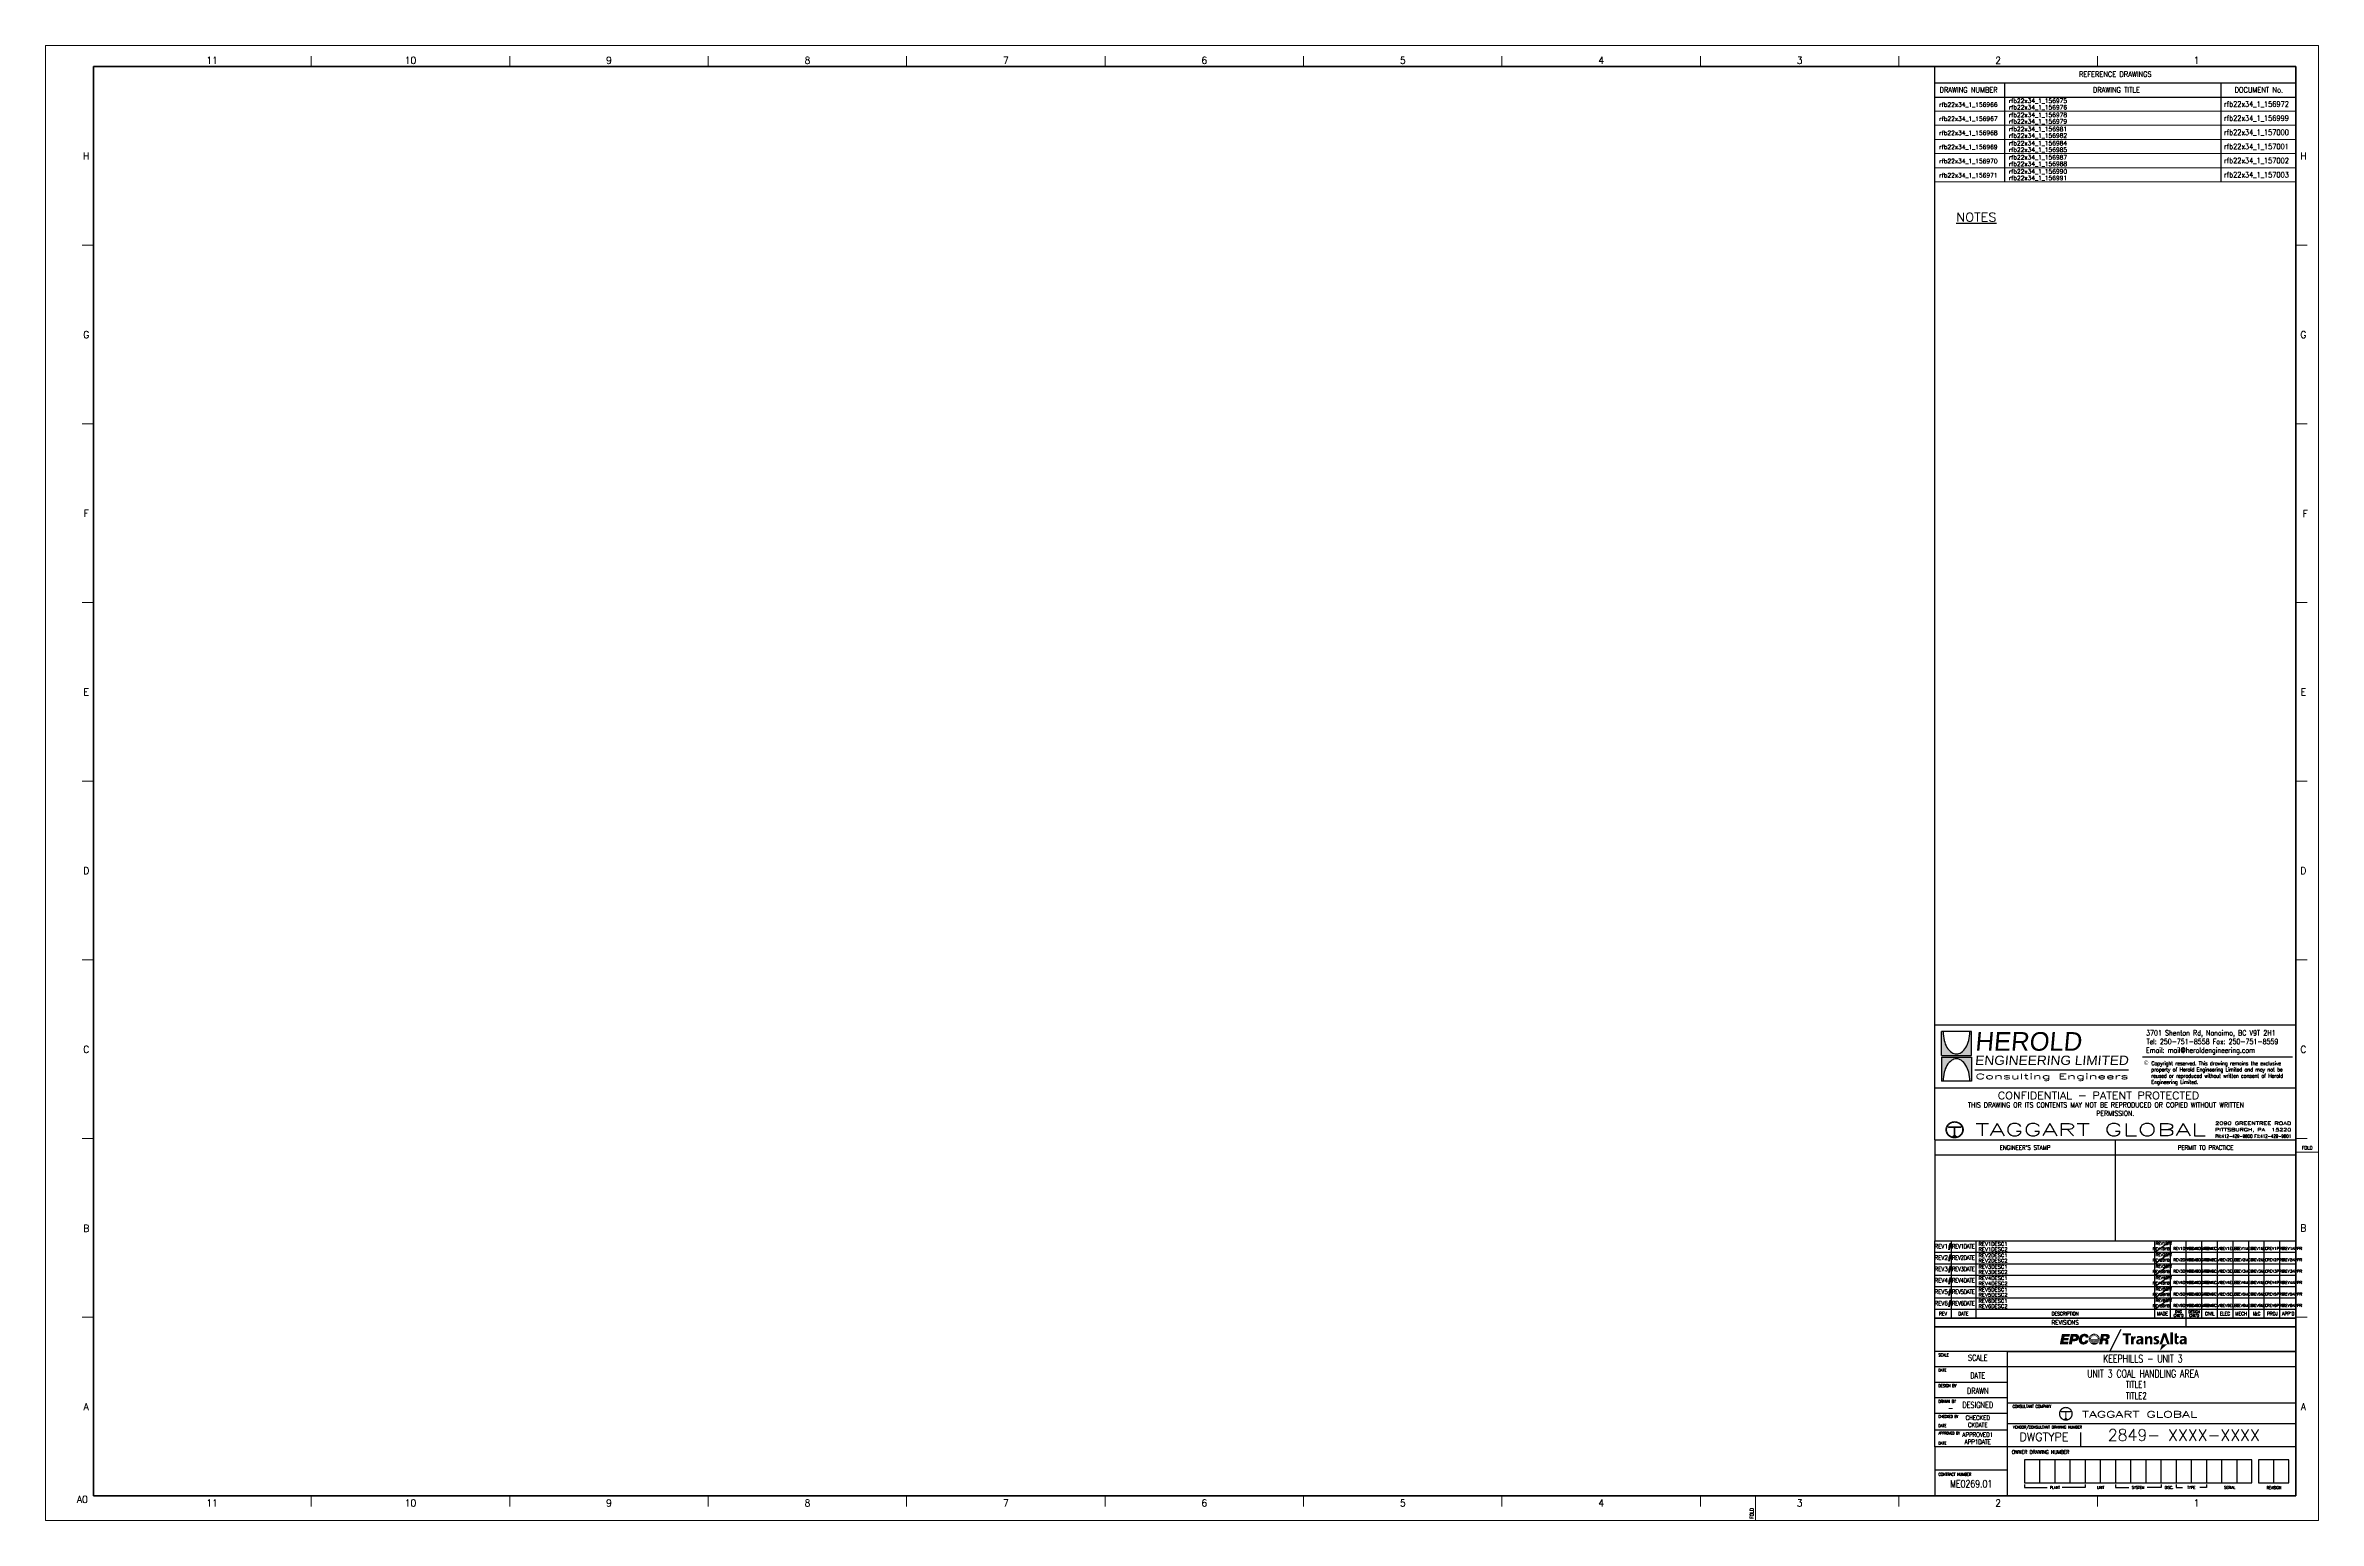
# Model space of a CAD drawing. Extents: x 0 to 870, y 0 to 565.
import ezdxf
from ezdxf.enums import TextEntityAlignment as Align

# ---------------------------------------------------------------- set-up
doc = ezdxf.new("R2010")
doc.units = 0
doc.header["$LTSCALE"] = 750
doc.linetypes.add('DGN Style 3', pattern=[18.213234050712874, 13.00945289336634, -5.203781157346534])
for name, color, linetype in [('BDR-18', 1, 'Continuous'), ('BDR-25', 4, 'Continuous'), ('BDR-35', 2, 'Continuous'), ('BDR-50', 5, 'Continuous'), ('BDR-70', 7, 'Continuous')]:
    doc.layers.add(name, color=color, linetype=linetype)
doc.styles.add('BOLD', font='romans.shx')
doc.styles.add('CAD', font='romans.shx', dxfattribs={"width": 0.75})
doc.styles.add('LOGO', font='ERASBD.TTF')
doc.styles.add('ROMANS', font='ROMANS.shx', dxfattribs={"width": 0.8})
doc.styles.add('ROMANT', font='ROMANT.SHX', dxfattribs={"height": 0.1875})
doc.styles.add('Style-ENGINEERING', font='romans.shx')
doc.styles.add('Style-STANDARD', font='romans.shx')

# ---------------------------------------------------------------- blocks, each defined once
blk = doc.blocks.new('engstamp')
at = {"layer": 'BDR-25'}
for p, q in [((-0.03751678895059551, 19.22166972001851), (-0.03751678895059551, -19.44676253537213)), ((-69.13455225466362, 13.45056970079875), (-0.03751678895059551, 13.45056970079875)), ((-0.03751678895059551, 13.45056970079875), (69.059518677868, 13.45056970079875))]:
    blk.add_line(p, q, dxfattribs=at)
at = {"layer": 'BDR-25', "linetype": 'Continuous'}
blk.add_line((69.059518677868, 19.22166972001851), (69.059518677868, -19.44676253537213), dxfattribs=at)
at = {"layer": 'BDR-50', "linetype": 'Continuous'}
blk.add_line((-69.13455225466362, 19.22166972001851), (-69.13455225466362, -19.44676253537213), dxfattribs=at)
at = {"layer": 'BDR-50'}
for p, q in [((-69.13455225466362, 19.22166972001851), (69.059518677868, 19.22166972001851)), ((-69.13455225466362, -19.44676253537213), (69.059518677868, -19.44676253537213))]:
    blk.add_line(p, q, dxfattribs=at)
at = {"layer": 'BDR-35', "style": 'Style-ENGINEERING'}
for s, height, rotation, oblique, width, p in [("ENGINEER'S STAMP", 1.678400406717359, 2.56944682094099e-06, 359.9999995664468, 0.864857837793607, (-34.58603452240018, 16.2966764929726)), ('PERMIT TO PRACTICE', 1.678400406717357, 2.569446820923461e-06, 359.9999995664466, 0.8648578377936079, (34.5110009434885, 16.29667649233456))]:
    blk.add_text(s, height=height, rotation=rotation, dxfattribs=dict(at, oblique=oblique, width=width)).set_placement(p, align=Align.MIDDLE_CENTER)
blk = doc.blocks.new('taggartsymbol')
at = {"layer": 'BDR-70'}
h = blk.add_hatch(color=140, dxfattribs=at)
edge = h.paths.add_edge_path()
edge.add_line((-4.97048471075388, -0.3171987347076737), (-5.477703898760836, -0.3453535800743595))
edge.add_arc((-0.07479739317625445, -0.04544773898626886), 5.411223726811403, 57.35154911809752, 183.1771275791781, ccw=False)
edge.add_line((2.844465779464372, 4.510783680780577), (2.570408418954003, 4.083049460557206))
edge.add_arc((-0.07479739317625445, -0.04544773898626886), 4.903223726811403, 57.35154911809661, 183.1771275791777)
h = blk.add_hatch(color=150, dxfattribs=at)
edge = h.paths.add_edge_path()
edge.add_arc((-0.07479739317625445, -0.04544773898626886), 5.411223726811403, 183.1771275791779, 229.4992383586558)
edge.add_line((-3.589160778998547, -4.160127825456939), (-3.259236035515471, -3.773845980636835))
edge.add_arc((-0.07479739317625445, -0.04544773898626886), 4.903223726811403, 183.1771275791777, 229.4992383586559, ccw=False)
edge.add_line((-4.97048471075388, -0.3171987347076737), (-5.477703898760836, -0.3453535800743595))
edge = h.paths.add_edge_path()
edge.add_line((4.669643357195014, 1.192245632322965), (5.161192598158578, 1.320477234154055))
edge.add_arc((-0.07479739317625445, -0.04544773898626886), 5.411223726811403, 14.62102296371128, 57.35154911809737)
edge.add_line((2.844465779464372, 4.510783680780577), (2.570408418954003, 4.083049460557206))
edge.add_arc((-0.07479739317625445, -0.04544773898626886), 4.903223726811403, 14.621022963710914, 57.351549118096386, ccw=False)
h = blk.add_hatch(color=5, dxfattribs=at)
edge = h.paths.add_edge_path()
edge.add_arc((-0.07479739317625445, -0.04544773898626886), 4.903223726811403, 68.96269202048379, 202.117324132333)
edge.add_line((-4.617216579128979, -1.891533017150522), (-4.146597844387998, -1.700268784972096))
edge.add_arc((-0.07479739317625445, -0.04544773898626886), 4.395223726811403, 157.6221723450972, 202.117324132333, ccw=False)
edge.add_line((-4.139031901826826, 1.627869166868706), (-4.501874223846642, 2.06229836776096))
edge.add_line((-4.501874223846613, 2.06229836776096), (-3.931661139566273, 2.06229836776096))
edge.add_arc((-0.07479739317625445, -0.04544773898626886), 4.395223726811403, 68.96269202048421, 151.343737934532, ccw=False)
edge.add_line((1.502981435941962, 4.056820606101866), (1.685341127964676, 4.53096082030585))
for color, points in [(150, [(-0.5827973931761505, 1.554298367761021), (-3.539151267186554, 1.554298367761149), (-4.501874223846187, 2.062298367760818), (-3.653294527971866, 1.046298367761111), (-0.5827973931762358, 1.046298367760983), (-0.5827973931761505, -3.379414851142059), (-0.07479739317633971, -3.804301317349569), (-0.07479739317625445, 1.046298367760983)]), (140, [(-4.501874223846613, 2.06229836776096), (-3.53915126718627, 1.55429836776095), (-0.5827973931762358, 1.554298367760964), (-0.07479739317608392, 1.046298367760954), (0.4332026068238122, 1.554298367760964), (3.389556480834216, 1.554298367761135), (4.35227943749419, 2.062298367761088)]), (5, [(0.4332026068240111, 1.554298367761021), (3.389556480834386, 1.554298367761149), (4.352279437494019, 2.062298367760818), (3.503699741619698, 1.046298367761111), (0.4332026068240964, 1.046298367760983), (0.4332026068240111, -3.379414851142059), (-0.0747973931757997, -3.804301317349569), (-0.07479739317591338, 1.046298367760983)])]:
    blk.add_hatch(color=color, dxfattribs=at).paths.add_polyline_path(points)
h = blk.add_hatch(color=5, dxfattribs=at)
edge = h.paths.add_edge_path()
edge.add_line((-3.259236035515471, -3.773845980636835), (-3.589160778998547, -4.160127825456939))
edge.add_arc((-0.07479739317625445, -0.04544773898626886), 5.411223726811403, 229.4992383586558, 374.6210229637107)
edge.add_line((5.161192598158578, 1.320477234154055), (4.669643357195014, 1.192245632322965))
edge.add_arc((-0.07479739317625445, -0.04544773898626886), 4.903223726811403, -130.50076164134413, 14.621022963710516, ccw=False)
h = blk.add_hatch(color=150, dxfattribs=at)
edge = h.paths.add_edge_path()
edge.add_line((4.19689066908839, -1.080180896583855), (4.690612415809255, -1.199775364745477))
edge.add_arc((-0.07479739317625445, -0.04544773898626886), 4.903223726811403, 346.3834897777168, 428.9626920204838)
edge.add_line((1.685341127964676, 4.530960820305836), (1.502981435941962, 4.056820606101837))
edge.add_arc((-0.07479739317625445, -0.04544773898626886), 4.395223726811403, 28.656262065469775, 68.96269202048421, ccw=False)
edge.add_line((3.782066353213679, 2.062298367761088), (4.35227943749419, 2.062298367761088))
edge.add_line((4.35227943749419, 2.062298367761088), (3.989437115474203, 1.627869166868791))
edge.add_arc((-0.07479739317625445, -0.04544773898626886), 4.395223726811403, -13.616510222283182, 22.37782765490317, ccw=False)
h = blk.add_hatch(color=150, dxfattribs=at)
edge = h.paths.add_edge_path()
edge.add_arc((-0.07479739317625445, -0.04544773898626886), 4.903223726811403, 202.117324132333, 246.9949851215067)
edge.add_line((-1.991034569945242, -4.558721273521371), (-1.546921176640296, -4.186805387739355))
edge.add_arc((-0.07479739317625445, -0.04544773898626886), 4.395223726811403, 202.117324132333, 250.43128285031, ccw=False)
edge.add_line((-4.146597844387998, -1.700268784972124), (-4.617216579128979, -1.89153301715055))
h = blk.add_hatch(color=140, dxfattribs=at)
edge = h.paths.add_edge_path()
edge.add_arc((-0.07479739317625445, -0.04544773898626886), 4.903223726811415, 246.9949851215067, 270.0000000000011)
edge.add_line((-0.07479739317608392, -4.948671465797673), (-0.07479739317599865, -3.804301317349541))
edge.add_line((-0.07479739317608392, -3.804301317349555), (-0.5827973931762642, -3.379414851141817))
edge.add_line((-0.5827973931762358, -3.379414851141817), (-1.991034569945214, -4.558721273521371))
h = blk.add_hatch(color=150, dxfattribs=at)
edge = h.paths.add_edge_path()
edge.add_arc((-0.07479739317591338, -0.04544773898626886), 4.903223726811415, 269.9999999999989, 293.00501487849334, ccw=False)
edge.add_line((-0.07479739317608392, -4.948671465797673), (-0.07479739317616918, -3.804301317349541))
edge.add_line((-0.07479739317608392, -3.804301317349555), (0.4332026068240964, -3.379414851141817))
edge.add_line((0.4332026068240964, -3.379414851141817), (1.841439783593074, -4.558721273521371))
h = blk.add_hatch(color=140, dxfattribs=at)
edge = h.paths.add_edge_path()
edge.add_line((4.19689066908839, -1.080180896583855), (4.690612415809255, -1.19977536474552))
edge.add_arc((-0.07479739317625445, -0.04544773898626886), 4.903223726811403, 293.0050148784946, 346.38348977771676, ccw=False)
edge.add_line((1.841439783592818, -4.558721273521328), (1.397326390287873, -4.186805387739312))
edge.add_arc((-0.07479739317625445, -0.04544773898626886), 4.395223726811403, 289.5687171496886, 346.3834897777168)
blk = doc.blocks.new('L_B_1')
at = {"layer": 'BDR-70'}
for points in [[(0, 0), (9.35192903225834, 44.68143870968197), (44.10415915655904, 44.68143870968197), (41.79504086021916, 33.25130322579935), (20.78206451612641, 33.25130322579935), (19.62750537633838, 27.5939634408569), (38.90864301075635, 27.5939634408569), (36.71498064516345, 16.9720193548419), (17.31838709677686, 16.9720193548419), (16.16382795698883, 11.43013548386807), (37.6386279737635, 11.43013548386807), (35.21405376344046, 0)], [(38.79318709677318, 0), (52.30152903225098, 0), (55.07247098452353, 13.50834195225616), (57.38158924730669, 24.13028602150735), (59.34433978494781, 33.25130322579935), (63.96257634408539, 33.25130322579935), (65.00167958666862, 33.13584731183073), (65.578959139777, 33.13584731183073), (66.27169462364691, 33.02039139784756), (66.61806236558186, 33.02039139784756), (67.07988602149999, 32.90493548386439), (67.65716559140128, 32.67402365591261), (67.88807741935307, 32.55856774192944), (68.34990107527119, 32.32765591397765), (68.69626881720615, 32.09674408602586), (68.81172473117476, 31.9812881720427), (69.0426365591411, 31.75037634409091), (69.27354838709289, 31.40400860215595), (69.50446023182303, 31.057640860221), (69.61991612902784, 30.82672903225466), (69.73537204301101, 30.59581720430288), (69.85082795697963, 30.01853763440158), (69.9662838709628, 29.55671397849801), (69.9662838709628, 29.09489032257989), (69.85082795697963, 28.40215483870998), (69.85082795697963, 27.94033119957021), (69.73537204301101, 27.70941935484007), (69.61991612902784, 27.36305161290511), (69.50446023182303, 27.01668387097016), (69.27354838709289, 26.55486021505203), (69.15809247310972, 26.43940430106886), (68.92718064515793, 26.20849247311708), (68.58081290322298, 25.74666881719895), (68.23444516128802, 25.51575698924717), (68.11898924730485, 25.400301075264), (67.7726215053699, 25.16938924731221), (67.19534193548316, 24.93847741936042), (66.73351827956503, 24.70756559139409), (66.5026064683916, 24.59210967741092), (66.04078281247348, 24.47665378022066), (65.23259139784204, 24.36119784945913), (64.53985593075049, 24.24574193547596), (64.19348817203718, 24.24574193547596), (63.61620860215044, 24.13028602150735), (62.57710537634557, 24.13028602150735), (57.38158924730669, 24.13028602150735), (55.07247098452353, 13.50834195225616), (64.42440000000352, 13.50834195225616), (65.11713548387343, 13.50834195225616), (66.5026064683916, 13.62379784946097), (67.7726215053699, 13.73925376344414), (68.69626881720615, 13.85470967741276), (69.27354838709289, 13.97016559139593), (70.31265161289775, 14.20107741934771), (71.00538711354602, 14.43198924731405), (72.1599462365557, 14.778356989249), (73.31450537634373, 15.24018064516713), (74.007240876992, 15.58654838710208), (74.46906453291012, 15.81746021505387), (75.39271182795346, 16.27928387097199), (75.85453548387159, 16.51019571570214), (76.77818279569328, 17.20293118279369), (77.70183010752953, 17.8956666666636), (78.27910967741627, 18.35749032258173), (78.62547741935123, 18.70385806451668), (79.31821290322114, 19.39659354838659), (79.6645806451561, 19.74296129032155), (80.357316129026, 20.55115268817462), (81.05005161289591, 21.47480001677468), (81.39641935483087, 22.05207956989761), (81.6273311827972, 22.51390324257954), (82.08915483870078, 23.32209462365427), (82.43552259741409, 24.13028602150735), (82.66643440860207, 24.59210967741092), (82.89734623655386, 25.28484516129538), (83.24371397848881, 26.20849247311708), (83.47462580645515, 27.24759569892194), (83.47462580645515, 27.82487526882323), (83.59008172042377, 28.40215483870998), (83.70553763440694, 29.4412580812932), (83.70553763440694, 30.59581720430288), (83.70553763440694, 31.40400860215595), (83.59008172042377, 31.86583225805953), (83.59008172042377, 32.78947956989578), (83.47462580645515, 33.36675913978252), (83.35916989247198, 34.40586238236574), (83.1282580645202, 35.32950967742363), (82.89734623655386, 36.02224516129354), (82.66643440860207, 36.83043655913207), (82.5509784946189, 37.17680430106702), (82.43552259741409, 37.52317204301653), (81.97369892473216, 38.33136344085506), (81.6273311827972, 39.13955483870814), (81.28096344086225, 39.60137849462626), (81.05005161289591, 39.94774623656122), (80.58822795699234, 40.52502580644796), (80.357316129026, 40.75593763441429), (79.78003655913926, 41.33321720430104), (79.20275698923797, 41.91049679096614), (78.7409333333344, 42.25686451612273), (78.51002150536806, 42.37232044688426), (77.81728602149815, 42.83414408602403), (77.47091829634155, 43.06505591397581), (76.77818279569328, 43.41142367268912), (75.96999141461856, 43.64233548386255), (75.50816774193663, 43.87324732860725), (75.04634408601851, 43.98870322581206), (74.3536086021486, 44.21961505376385), (73.89178494623047, 44.33507096774701), (73.0835935483774, 44.45052688171563), (72.1599462365557, 44.5659827956988), (71.46721075268579, 44.5659827956988), (70.19719569891458, 44.68143870968197), (48.02966021504835, 44.68143870968197)], [(99.63845376344398, -1.039103225804865), (98.13752688172099, -0.8081913978530793), (97.67570322580286, -0.8081913978530793), (96.52114408601483, -0.5772795698867412), (96.29023225806304, -0.4618236559181241), (95.02021720429184, -0.2309118279517861), (94.67384946235688, 0), (93.40383442537859, 0.4618236559181241), (93.05746666666528, 0.5772795866650995), (91.78745161289407, 1.154559139788034), (91.3256279569905, 1.38547096773982), (90.40198066193261, 1.962750537626562), (90.0556129032193, 2.309118279561517), (89.1319655913976, 2.88639784946281), (88.67014193547948, 3.348221505380934), (87.8619505376264, 4.040956989250844), (87.40012689850118, 4.502780645154417), (86.82284731182153, 5.310972043007496), (86.47647956988658, 5.77279569892562), (85.78374408601667, 6.811898924730485), (85.43737636086007, 7.273722580648609), (84.86009677419497, 8.312825806453475), (84.7446408602118, 8.65919354838843), (84.16736129032506, 9.929208602145081), (84.05190537634189, 10.39103225806321), (83.59008172042377, 11.5455914146296), (83.59008172042377, 11.8919591397862), (83.24371397848881, 13.27743010752602), (83.1282580645202, 13.73925376344414), (82.89734623655386, 15.00926883397915), (82.89734623655386, 15.12472473118396), (82.66643440860207, 16.85656344085874), (82.66643440860207, 17.08747526881052), (82.66643440860207, 18.70385806451668), (82.66643440860207, 20.43569677419146), (82.66643440860207, 20.55115268817462), (82.78189032257069, 22.16753548386623), (82.78189032257069, 22.2829913978494), (82.89734623655386, 23.78391827957239), (83.01280215053703, 23.89937419354101), (83.24371397848881, 25.51575698924717), (83.24371397848881, 25.63121290323033), (83.59008172042377, 27.13213978493877), (83.59008172042377, 27.24759569892194), (84.05190537634189, 28.8639784946281), (84.16736129032506, 28.97943442537508), (84.62918494622863, 30.36490537633654), (84.62918494622863, 30.59581720430288), (85.20646451612993, 31.9812881720427), (85.32192043009854, 32.21219999999448), (86.01465591396845, 33.48221505376569), (86.13011182795162, 33.71312688171747), (86.82284731182153, 34.86768602150551), (86.93830324258306, 35.21405376344046), (87.74649462365778, 36.25315698924533), (87.97740645160957, 36.48406881719711), (88.78559784946265, 37.63862795698515), (89.01650967741443, 37.86953978495148), (89.94015698925068, 38.90864302753471), (90.17106881720247, 39.13955483870814), (91.21017204300733, 40.06320215052983), (91.55653978494229, 40.29411397849617), (92.48018709676398, 41.10230537634925), (92.82655483871349, 41.33321720430104), (93.86565808129671, 42.14140860215412), (94.21202580645331, 42.37232044688426), (95.36658496300515, 42.94959999999264), (95.7129526881763, 43.18051182795898), (96.75205591398117, 43.64233548386255), (97.09842365591612, 43.75779139784572), (98.48389462365594, 44.33507096774701), (98.8302623655909, 44.45052688171563), (100.1002774193475, 44.79689462365059), (100.3311892473139, 44.91235055441211), (101.9475720430055, 45.25871827956871), (102.1784838709718, 45.25871827956871), (103.7948666666634, 45.4896301075205), (104.0257784946152, 45.4896301075205), (105.4112494623696, 45.72054193548684), (105.5267053763382, 45.72054193548684), (107.0276322580612, 45.72054193548684), (107.258544086013, 45.72054193548684), (108.759470967736, 45.72054193548684), (108.9903827957023, 45.60508602150367), (110.4913096774108, 45.4896301075205), (110.7222215053771, 45.4896301075205), (112.1076924731169, 45.25871827956871), (112.3386043010687, 45.14326236558554), (113.8395311827917, 44.79689462365059), (114.3013548554882, 44.68143870968197), (115.3404580645147, 44.33507096774701), (115.6868258064496, 44.21961505376385), (116.8413849462377, 43.75779139784572), (117.4186645161244, 43.52687956989394), (118.3423118279607, 43.06505591397581), (118.8041354838642, 42.71868817204086), (119.7277827957005, 42.14140860215412), (120.189606451604, 41.67958494623599), (120.9977978494571, 40.98684946236608), (121.4596215053753, 40.64048172043113), (122.1523569892452, 39.83229032257805), (122.4987247311801, 39.37046666665992), (123.0760043010669, 38.44681937161658), (123.4223720430018, 37.86953978495148), (123.9996516129031, 36.94589248989359), (124.2305634576333, 36.48406881719711), (124.692387096773, 35.32950967742363), (124.8078430107562, 34.75223010752234), (125.1542107526911, 33.71312688171747), (125.2696666666598, 33.25130322579935), (125.5005784946261, 31.86583225805953), (125.6160344085947, 31.40400860215595), (125.8469462365611, 30.01853763440158), (125.8469462365611, 29.67216989246663), (125.8469462365611, 28.40215483870998), (125.8469462365611, 28.05578709677502), (112.91588387097, 28.05578709677502), (112.91588387097, 28.74852258064493), (112.91588387097, 29.21034623656305), (112.8004279737652, 29.90308172043297), (112.6849720430037, 30.24944946236792), (112.4540602150519, 31.057640860221), (112.3386043010687, 31.63492043010774), (111.9922365591337, 32.09674408602586), (111.8767806451651, 32.44311184473918), (111.414956989247, 32.90493548386439), (111.068589247312, 33.25130322579935), (110.4913096774108, 33.5976709677343), (110.0294860215072, 33.94403872644762), (109.5676623655891, 34.1749505376356), (109.2212946236541, 34.29040645161876), (108.413103225801, 34.40586238236574), (107.8358236726926, 34.52131827957055), (107.1430881720444, 34.63677419355372), (106.7967204301094, 34.63677419355372), (105.8730731182732, 34.52131827957055), (105.5267053763382, 34.52131827957055), (104.7185139784851, 34.29040645161876), (104.4876021505333, 34.29040645161876), (103.6794107526803, 33.94403872644762), (103.3330430275237, 33.82858279570064), (102.5248516129068, 33.48221505376569), (102.2939397849404, 33.36675913978252), (101.6012043010705, 32.90493548386439), (101.3702924898971, 32.67402365591261), (100.7930129032175, 32.21219999999448), (100.6775569892488, 32.09674408602586), (99.98482150537893, 31.28855268817279), (99.7539096774126, 31.057640860221), (99.29208602150902, 30.24944946236792), (99.17663010752585, 30.24944946236792), (98.59935053762456, 29.21034623656305), (98.59935053762456, 29.09489032257989), (98.13752688172099, 28.17124301075819), (97.67570322580286, 27.01668387097016), (97.32933548386791, 25.97758066194365), (96.98296774193295, 24.70756559139409), (96.75205591398117, 23.66846236558922), (96.636599999998, 22.51390324257954), (96.40568817204621, 21.24388817204454), (96.40568817204621, 20.20478494623967), (96.40568817204621, 18.93476989246847), (96.40568817204621, 17.8956666666636), (96.636599999998, 16.62565161290695), (96.636599999998, 16.51019571570214), (96.75205591398117, 15.7020043010707), (96.75205591398117, 15.58654838710208), (97.09842365591612, 14.54744517806103), (97.21387956988474, 14.31653333333088), (97.44479139785108, 13.62379784946097), (97.5602473118197, 13.39288602150918), (98.02207096773782, 12.70015053763927), (98.36843872645113, 12.35378279570432), (98.71480645160773, 11.8919591397862), (98.94571827957407, 11.5455914146296), (99.52299784946081, 11.19922365591628), (99.86936560817412, 10.96831182794995), (100.5621010752657, 10.62194408601499), (101.0239247311838, 10.50648817204637), (101.7166602150537, 10.27557634408004), (101.9475720430055, 10.16012043011142), (102.8712193716201, 10.04466453290661), (103.2175870967767, 10.04466453290661), (104.0257784946152, 10.04466453290661), (104.4876021505333, 10.04466453290661), (105.1803376344033, 10.16012043011142), (105.5267053763382, 10.27557634408004), (106.3348967909697, 10.50648817204637), (106.6812645161262, 10.62194408601499), (107.3739999999962, 10.96831182794995), (107.6049118279479, 11.19922365591628), (108.1821913978492, 11.66104731181986), (108.5285591397842, 11.8919591397862), (109.1058387096709, 12.46923870967294), (109.3367505544156, 12.70015053763927), (109.7985742103192, 13.39288602150918), (109.914030107524, 13.62379784946097), (110.3758537634421, 14.43198924731405), (110.4913096774108, 14.778356989249), (110.8376774193457, 15.58654838710208), (110.9531333333289, 15.81746021505387), (111.1840451612807, 16.74110752687557), (111.1840451612807, 16.9720193548419), (124.692387096773, 16.9720193548419), (124.4614752688212, 15.58654838710208), (124.3460193548381, 15.24018064516713), (123.9996516129031, 13.85470967741276), (123.8841956989199, 13.62379784946097), (123.4223720430018, 12.23832688172115), (123.3069161290332, 11.8919591397862), (122.7296365759103, 10.73739999999816), (122.6141806451633, 10.39103225806321), (122.036901075262, 9.236473118275171), (121.8059892473102, 8.890105376340216), (121.1132537634403, 7.851002150535351), (120.882341935474, 7.504634408600396), (120.189606451604, 6.46553118279553), (119.8432387096691, 6.119163440860575), (119.0350473118306, 5.195516129024327), (118.6886795698956, 4.849148387089372), (117.7650322748377, 4.040956989250844), (117.4186645161244, 3.810045161284506), (116.3795612903195, 3.001853763445979), (116.0331935483846, 2.770941935479641), (114.9940903225797, 2.078206468388089), (114.6477225806448, 1.847294623657945), (113.4931634408567, 1.270015053756651), (113.0313397849386, 1.039103225804865), (111.8767806451651, 0.5772795866650995), (111.5304129032156, 0.4618236559181241), (110.260397849459, 0), (109.7985742103192, -0.115455913983169), (108.6440150537674, -0.3463677419349551), (108.413103225801, -0.4618236559181241), (106.6812645161262, -0.6927354838699102), (106.4503526881745, -0.6927354838699102), (104.9494258064515, -0.92364729505789), (103.1021311827935, -1.039103225804865), (101.1393806451524, -1.039103225804865), (101.0239247311838, -1.039103225804865), (99.7539096774126, -1.039103225804865)], [(173.6456946236576, 21.47480001677468), (125.9624021505297, 21.47480001677468), (137.6234494623641, 24.36119784945913), (127.4633290322527, 30.36490537633654), (139.1243763440871, 28.40215483870998), (131.6197419354867, 37.52317204301653), (141.8953182795667, 31.75037634409091), (137.969817204299, 42.83414408602403), (145.5899075268826, 33.82858279570064), (145.7053634408512, 45.60508602150367), (149.8617763440852, 34.63677419355372), (154.0181892473047, 45.60508602150367), (154.1336451612879, 33.82858279570064), (161.7537354838714, 42.83414408602403), (157.8282344086037, 31.63492043010774), (168.1038107526838, 37.52317204301653), (160.5991763608617, 28.40215483870998), (172.1447677419346, 30.36490537633654), (162.1001032258064, 24.36119784945913), (173.6456946236576, 21.47480001677468), (173.6456946236576, 22.16753548386623), (173.6456946236576, 23.2066387096711), (173.6456946236576, 23.78391827957239), (173.5302387264528, 24.82302150537726), (173.4147827956913, 25.86212473118212), (173.2993268817227, 26.55486021505203), (173.0684150537563, 27.47850754365209), (172.8375032258045, 28.63306666666176), (172.6065913978528, 29.09489032257989), (172.2602236559178, 30.24944946236792), (172.0293118447298, 30.71127311827149), (171.6829440860165, 31.51946451612457), (171.1056645161298, 32.78947956989578), (170.5283849630068, 34.05949462365243), (170.0665612903249, 34.63677419355372), (169.7201935483899, 35.21405376344046), (168.9120021505369, 36.3686129032285), (167.9883548387006, 37.52317204301653), (167.6419870967657, 37.9849956989201), (166.718339784944, 38.90864302753471), (166.1410602150572, 39.60137849462626), (165.3328688172041, 40.178658064513), (164.4092215053679, 40.98684946236608), (163.9473978494643, 41.33321720430104), (162.7928387096763, 42.14140860215412), (161.5228236559051, 42.94959999999264), (160.9455440860183, 43.2959677419276), (159.7909849462303, 43.87324732860725), (159.2137053763436, 44.10415913978068), (158.2900580645073, 44.45052688171563), (156.9045870967675, 44.91235055441211), (155.9809397849458, 45.14326236558554), (155.5191161290277, 45.25871827956871), (154.8263806451578, 45.4896301075205), (153.9027333333361, 45.60508602150367), (153.2099978494662, 45.72054193548684), (151.8245268817118, 45.95145376343862), (150.9008795698901, 45.95145376343862), (150.3236000000034, 45.95145376343862), (149.3999526881671, 45.95145376343862), (148.8226731182804, 45.95145376343862), (148.1299376511888, 45.95145376343862), (147.4372021505405, 45.83599784945545), (146.8599225806392, 45.83599784945545), (145.9362752688176, 45.72054193548684), (145.4744516128994, 45.60508602150367), (144.4353483870946, 45.37417421033024), (143.5117010752729, 45.14326236558554), (142.9344215053716, 45.02780645161693), (141.6644064683933, 44.5659827956988), (140.971670967745, 44.33507096774701), (139.7016559139738, 43.75779139784572), (138.4316408602172, 43.06505591397581), (137.6234494623641, 42.60323225805769), (137.0461698924773, 42.25686451612273), (136.0070666666579, 41.56412903225282), (134.8525075268844, 40.75593763441429), (134.1597720430145, 40.178658064513), (133.2361247311783, 39.25501075269131), (132.7743010752602, 38.79318709677318), (131.8506537634385, 37.75408387096832), (131.3888301075203, 37.29226021505019), (130.5806387096673, 36.25315698924533), (130.2342709845107, 35.7913333333272), (129.7724473118287, 34.98314193548867), (128.9642559139756, 33.71312688171747), (128.3869763440889, 32.44311184473918), (128.040608602154, 31.86583225805953), (127.5787849462358, 30.59581720430288), (127.3478731182695, 30.01853763440158), (127.0015053763345, 29.09489032257989), (126.7705935483827, 28.17124301075819), (126.6551376343996, 27.70941935484007), (126.4242258064478, 26.78577204300382), (126.3087698924646, 26.32394838710024), (126.3087698924646, 25.51575698924717), (126.193313978496, 24.82302150537726), (126.0778580645128, 24.36119784945913), (126.0778580645128, 23.32209462365427), (126.0778580645128, 22.62935913978436), (126.0778580645128, 21.35934408601315), (126.0778580645128, 20.32024086020829), (126.193313978496, 19.28113763440342), (126.3087698924646, 18.81931397849985), (126.3087698924646, 18.12657849461539), (126.4242258064478, 17.66475483871181), (126.6551376343996, 16.62565161290695), (127.4633290322527, 17.31838709677686), (127.694240860219, 17.31838709677686), (128.2715204301057, 17.78021075268043), (128.9642559139756, 18.12657849461539), (129.5415354838624, 18.35749032258173), (130.2342709845107, 18.70385806451668), (130.8115505376336, 18.81931397849985), (131.7351978662336, 19.05022580645164), (132.3124774193566, 19.1656817204348), (133.1206688171951, 19.1656817204348), (133.6979484038748, 19.1656817204348), (133.813404301065, 19.1656817204348), (134.3906838709663, 19.05022580645164), (135.1988752855978, 18.81931397849985), (135.660698924723, 18.58840215053351), (136.468890322576, 18.12657849461539), (136.6998021673062, 18.01112259742513), (137.6234494623641, 17.31838709677686), (138.0852731182822, 17.08747526881052), (138.6625527049473, 16.62565161290695), (139.470744086022, 16.16382795698883), (139.817111827957, 15.93291612903704), (140.5098473118269, 15.7020043010707), (140.8562150537618, 15.58654838710208), (141.31803870968, 15.47109247311892), (141.4334946236486, 15.47109247311892), (141.8953182795667, 15.58654838710208), (142.0107741935499, 15.58654838710208), (142.3571419354848, 15.58654838710208), (143.0498774193547, 15.81746021505387), (143.2807892473065, 15.93291612903704), (144.0889806451596, 16.51019571570214), (144.6662602318247, 16.85656344085874), (145.2435397849476, 17.20293118279369), (146.0517311827862, 17.78021075268043), (146.3980989247211, 17.8956666666636), (147.2062903225742, 18.24203440859856), (147.7835698924755, 18.47294623656489), (148.4763053763454, 18.70385806451668), (149.1690408602153, 18.81931397849985), (149.8617763440852, 18.81931397849985), (149.9772322580684, 18.81931397849985), (150.6699677419383, 18.70385806451668), (151.247247311825, 18.58840215053351), (151.3627032258082, 18.58840215053351), (152.1708946236467, 18.24203440859856), (152.5172623655817, 18.01112259742513), (153.3254537634348, 17.54929892472865), (154.1336451612879, 17.08747526881052), (154.4800129032228, 16.85656344085874), (155.5191161290277, 16.16382795698883), (155.6345720430108, 16.16382795698883), (156.3273075268808, 15.81746021505387), (156.6736752688157, 15.7020043010707), (157.2509548387025, 15.47109247311892), (157.3664107526856, 15.47109247311892), (157.7127784946206, 15.47109247311892), (158.1746021505387, 15.58654838710208), (158.7518817204254, 15.81746021505387), (158.9827935483772, 15.93291612903704), (159.7909849462303, 16.39473978494061), (160.3682645161316, 16.85656344085874), (160.8300881720352, 17.31838709677686), (161.6382795698883, 17.8956666666636), (161.86919139784, 18.12657849461539), (162.6773827956931, 18.47294623656489), (163.2546623655944, 18.81931397849985), (163.8319419354812, 18.93476989246847), (164.6401333333342, 19.1656817204348), (165.3328688172041, 19.28113763440342), (166.1410602150572, 19.28113763440342), (166.718339784944, 19.1656817204348), (167.5265311995754, 19.05022580645164), (168.219266666667, 18.93476989246847), (168.9120021505369, 18.70385806451668), (169.4892817204236, 18.47294623656489), (170.1820172042935, 18.12657849461539), (170.7592967741948, 17.78021075268043), (171.4520322580647, 17.43384301074548), (171.9138559139683, 17.08747526881052), (172.9529591397877, 16.39473978494061), (173.2993268817227, 17.54929892472865), (173.4147827956913, 18.24203440859856), (173.5302387264528, 19.51204947914812), (173.5302387264528, 20.32024086020829)], [(141.2025827956968, 11.19922365591628), (140.7407591397787, 11.3146795698849), (140.1634795866703, 11.5455914146296), (139.817111827957, 11.66104731181986), (139.1243763440871, 12.00741505376936), (139.0089204301039, 12.12287096773798), (138.0852731182822, 12.70015053763927), (137.7389053763472, 13.04651829635259), (137.0461698924773, 13.50834195225616), (136.2379784946243, 13.97016559139593), (135.8916107526893, 14.20107741934771), (135.0834193548362, 14.54744517806103), (134.5061397849495, 14.66290107526584), (134.5061397849495, 14.778356989249), (133.813404301065, 14.89381290321762), (133.6979484038748, 14.89381290321762), (133.1206688171951, 14.89381290321762), (133.0052129032265, 14.89381290321762), (132.5433892473084, 14.89381290321762), (132.4279333333252, 14.89381290321762), (131.6197419354867, 14.66290107526584), (131.1579182795685, 14.54744517806103), (130.3497268817155, 14.20107741934771), (129.8879032257973, 13.97016559139593), (129.1951677419274, 13.50834195225616), (128.6178881720407, 13.27743010752602), (127.9251526881708, 12.81560645160789), (127.5787849462358, 13.85470967741276), (127.3478731182695, 14.31653333333088), (127.0015053763345, 15.24018064516713), (127.1169612903177, 15.24018064516713), (127.9251526881708, 15.81746021505387), (128.3869763440889, 16.16382795698883), (128.9642559139756, 16.51019571570214), (129.5415354838624, 16.85656344085874), (130.1188150537637, 17.08747526881052), (130.8115505376336, 17.31838709677686), (131.2733741935517, 17.54929892472865), (131.9661096774216, 17.66475483871181), (132.4279333333252, 17.78021075268043), (133.1206688171951, 17.78021075268043), (133.5824924731132, 17.78021075268043), (134.0443161290314, 17.66475483871181), (134.7370516129013, 17.43384301074548), (135.0834193548362, 17.31838709677686), (135.7761548387061, 16.85656344085874), (135.8916107526893, 16.85656344085874), (136.815258064511, 16.16382795698883), (137.1616258232243, 15.93291612903704), (137.969817204299, 15.35563655913575), (138.7780086021521, 14.89381290321762), (139.1243763440871, 14.66290107526584), (139.2398322580557, 14.66290107526584), (140.0480236559088, 14.31653333333088), (140.6253032258101, 14.20107741934771), (140.7407591397787, 14.20107741934771), (141.31803870968, 14.08562150537909), (141.5489505376318, 14.08562150537909), (142.1262301075185, 14.08562150537909), (142.2416860215017, 14.20107741934771), (142.8189655913884, 14.31653333333088), (143.6271569892415, 14.54744517806103), (143.9735247311764, 14.778356989249), (144.8971720430127, 15.24018064516713), (145.4744516128994, 15.7020043010707), (145.9362752688176, 16.04837205978401), (146.8599225806392, 16.51019571570214), (147.0908344086056, 16.62565161290695), (147.7835698924755, 16.9720193548419), (148.1299376511888, 17.08747526881052), (148.8226731182804, 17.31838709677686), (149.2844967741839, 17.31838709677686), (149.8617763440852, 17.31838709677686), (150.439055913972, 17.31838709677686), (150.9008795698901, 17.20293118279369), (151.5936150705384, 16.9720193548419), (151.8245268817118, 16.74110752687557), (152.6327182963432, 16.27928387097199), (153.3254537634348, 15.93291612903704), (153.7872774193529, 15.58654838710208), (154.7109247311746, 15.00926883397915), (154.9418365591409, 14.89381290321762), (155.7500279569795, 14.43198924731405), (156.3273075268808, 14.31653333333088), (156.4427634408639, 14.20107741934771), (157.1354989247338, 14.08562150537909), (157.2509548387025, 14.08562150537909), (157.8282344086037, 14.08562150537909), (158.0591462365555, 14.08562150537909), (158.5209698924737, 14.20107741934771), (158.7518817204254, 14.31653333333088), (159.3291612903267, 14.54744517806103), (159.7909849462303, 14.778356989249), (160.5991763608617, 15.35563655913575), (161.2919118279533, 15.81746021505387), (161.6382795698883, 16.16382795698883), (162.4464709677413, 16.74110752687557), (162.6773827956931, 16.85656344085874), (163.2546623655944, 17.20293118279369), (163.716486021498, 17.43384301074548), (164.2937655913993, 17.66475483871181), (164.871045161286, 17.78021075268043), (165.4483247311728, 17.78021075268043), (166.0256043178524, 17.78021075268043), (166.6028838709608, 17.78021075268043), (167.2956193548307, 17.66475483871181), (167.7574430107488, 17.54929892472865), (168.4501784946187, 17.31838709677686), (168.9120021505369, 17.08747526881052), (169.6047376344068, 16.85656344085874), (170.0665612903249, 16.62565161290695), (170.6438408602116, 16.16382795698883), (171.1056645161298, 15.93291612903704), (171.7983999999997, 15.47109247311892), (172.6065913978528, 14.89381290321762), (172.1447677419346, 13.85470967741276), (171.9138559139683, 13.27743010752602), (171.5674881720333, 12.35378279570432), (170.7592967741948, 12.93106236559106), (170.4129290322599, 13.16197419354285), (169.7201935483899, 13.62379784946097), (169.2583698924718, 13.97016559139593), (168.5656344086019, 14.31653333333088), (168.1038107526838, 14.54744517806103), (167.2956193548307, 14.778356989249), (166.718339784944, 14.89381290321762), (166.0256043178524, 14.89381290321762), (165.217412903221, 14.89381290321762), (164.6401333333342, 14.89381290321762), (163.8319419354812, 14.66290107526584), (163.2546623655944, 14.43198924731405), (162.5619268985029, 14.20107741934771), (162.1001032258064, 13.97016559139593), (161.4073677419365, 13.39288602150918), (160.5991763608617, 12.81560645160789), (160.3682645161316, 12.58469462365611), (159.3291612903267, 11.8919591397862), (158.7518817204254, 11.43013548386807), (158.4055139784905, 11.3146795698849), (157.9436903225724, 11.19922365591628), (157.4818666666688, 11.19922365591628), (157.0200430107507, 11.3146795698849), (156.4427634408639, 11.43013548386807), (156.0963957156928, 11.5455914146296), (155.4036602150445, 12.00741505376936), (154.3645569892396, 12.58469462365611), (154.0181892473047, 12.81560645160789), (153.2099978494662, 13.27743010752602), (152.4018064516131, 13.73925376344414), (152.0554387096781, 13.97016559139593), (151.247247311825, 14.20107741934771), (150.6699677419383, 14.43198924731405), (150.5545118279551, 14.43198924731405), (149.9772322580684, 14.43198924731405), (149.8617763440852, 14.43198924731405), (149.1690408602153, 14.43198924731405), (148.591761290314, 14.43198924731405), (147.7835698924755, 14.20107741934771), (147.2062903225742, 13.97016559139593), (146.5135548387043, 13.62379784946097), (146.1671871135477, 13.50834195225616), (145.3589956989163, 13.04651829635259), (144.7817161290295, 12.58469462365611), (144.3198924731114, 12.23832688172115), (143.3962451612897, 11.77650322580303), (143.2807892473065, 11.66104731181986), (142.5880537634366, 11.43013548386807), (142.2416860215017, 11.3146795698849), (141.6644064683933, 11.19922365591628)], [(141.2025827956968, 7.04281076946063), (140.7407591397787, 7.15826666666544), (140.3943913978437, 7.273722580648609), (139.817111827957, 7.504634408600396), (139.470744086022, 7.735546236552182), (138.8934645161207, 8.081913995265495), (138.7780086021521, 8.081913995265495), (137.969817204299, 8.65919354838843), (137.6234494623641, 8.890105376340216), (136.9307139784942, 9.35192903225834), (136.2379784946243, 9.813752688176464), (135.8916107526893, 10.04466453290661), (135.1988752855978, 10.39103225806321), (134.7370516129013, 10.50648817204637), (134.6215956989181, 10.50648817204637), (133.9288602150482, 10.73739999999816), (133.813404301065, 10.73739999999816), (133.3515806451614, 10.73739999999816), (133.2361247311783, 10.73739999999816), (132.7743010752602, 10.73739999999816), (132.6588451612915, 10.73739999999816), (131.9661096774216, 10.50648817204637), (131.5042860215035, 10.27557634408004), (130.8115505376336, 9.929208602145081), (130.4651827956986, 9.698296774193295), (129.8879032257973, 9.236473118275171), (129.1951677419274, 10.16012043011142), (128.9642559139756, 10.73739999999816), (128.6178881720407, 11.43013548386807), (128.8487999999925, 11.66104731181986), (129.4260795698938, 12.00741505376936), (129.8879032257973, 12.35378279570432), (130.4651827956986, 12.70015053763927), (130.9270064516168, 12.93106236559106), (131.6197419354867, 13.16197419354285), (132.0815655913902, 13.27743010752602), (132.7743010752602, 13.50834195225616), (133.1206688171951, 13.50834195225616), (133.5824924731132, 13.50834195225616), (134.1597720430145, 13.39288602150918), (134.5061397849495, 13.27743010752602), (135.1988752855978, 12.93106236559106), (135.4297870967712, 12.81560645160789), (136.2379784946243, 12.23832688172115), (136.815258064511, 11.8919591397862), (137.2770817204291, 11.5455914146296), (138.2007290490292, 10.96831182794995), (138.4316408602172, 10.85285591398133), (139.1243763440871, 10.39103225806321), (139.5861999999906, 10.16012043011142), (139.7016559139738, 10.16012043011142), (140.3943913978437, 9.929208602145081), (140.5098473118269, 9.929208602145081), (140.971670967745, 9.813752688176464), (141.2025827956968, 9.813752688176464), (141.7798623655835, 9.813752688176464), (141.8953182795667, 9.813752688176464), (142.4725978494535, 9.929208602145081), (142.5880537634366, 9.929208602145081), (143.0498774193547, 10.04466453290661), (143.8580688172078, 10.39103225806321), (144.0889806451596, 10.50648817204637), (145.0126279569813, 11.08376774193312), (145.5899075268826, 11.43013548386807), (146.0517311827862, 11.77650322580303), (146.8599225806392, 12.23832688172115), (147.0908344086056, 12.35378279570432), (147.7835698924755, 12.70015053763927), (148.2453935483791, 12.81560645160789), (148.8226731182804, 13.04651829635259), (149.2844967741839, 13.04651829635259), (149.8617763440852, 13.04651829635259), (150.439055913972, 13.04651829635259), (150.7854236559069, 12.93106236559106), (151.4781591397768, 12.70015053763927), (151.7090709677432, 12.58469462365611), (152.5172623655817, 12.12287096773798), (153.2099978494662, 11.66104731181986), (153.5563655914011, 11.43013548386807), (154.5954688339843, 10.73739999999816), (154.7109247311746, 10.73739999999816), (155.5191161290277, 10.27557634408004), (155.9809397849458, 10.16012043011142), (155.9809397849458, 10.04466453290661), (156.7891311827989, 9.929208602145081), (156.7891311827989, 9.813752688176464), (157.3664107526856, 9.813752688176464), (157.5973225974158, 9.813752688176464), (158.1746021505387, 9.813752688176464), (158.2900580645073, 9.813752688176464), (158.8673376344086, 10.04466453290661), (159.3291612903267, 10.27557634408004), (160.1373526881653, 10.73739999999816), (160.2528086021484, 10.73739999999816), (161.1764559139701, 11.5455914146296), (161.5228236559051, 11.77650322580303), (162.215559139775, 12.23832688172115), (162.9082946236595, 12.70015053763927), (163.1392064516112, 12.93106236559106), (163.716486021498, 13.16197419354285), (164.2937655913993, 13.27743010752602), (164.871045161286, 13.50834195225616), (165.3328688172041, 13.50834195225616), (165.9101483870909, 13.50834195225616), (166.4874279569922, 13.50834195225616), (166.9492516128958, 13.39288602150918), (167.5265311995754, 13.16197419354285), (167.9883548387006, 13.04651829635259), (168.6810903225705, 12.70015053763927), (169.0274580812984, 12.46923870967294), (169.7201935483899, 12.00741505376936), (169.9511053763417, 11.8919591397862), (170.6438408602116, 11.3146795698849), (170.8747526881634, 11.08376774193312), (170.4129290322599, 10.16012043011142), (170.0665612903249, 9.698296774193295), (169.7201935483899, 9.121017204306554), (169.0274580812984, 9.698296774193295), (168.5656344086019, 9.929208602145081), (167.9883548387006, 10.27557634408004), (167.4110752688139, 10.50648817204637), (166.718339784944, 10.62194408601499), (166.0256043178524, 10.73739999999816), (165.5637806619343, 10.62194408601499), (164.7555892473029, 10.50648817204637), (164.0628537802113, 10.39103225806321), (163.4855741935462, 10.27557634408004), (163.0237505376281, 10.04466453290661), (162.3310150537582, 9.698296774193295), (161.9846473118232, 9.46738494624151), (161.2919118279533, 9.005561290323385), (160.7146322580666, 8.54373765118362), (160.3682645161316, 8.428281720422092), (159.4446172042954, 7.735546236552182), (158.7518817204254, 7.389178494617227), (158.5209698924737, 7.273722580648609), (158.0591462365555, 7.15826666666544), (157.5973225974158, 7.04281076946063), (157.2509548387025, 7.15826666666544), (156.6736752688157, 7.273722580648609), (156.3273075268808, 7.389178494617227), (155.7500279569795, 7.620090322583565), (155.5191161290277, 7.735546236552182), (154.8263806451578, 8.197369892470306), (154.249101075271, 8.54373765118362), (153.7872774193529, 8.774649462371599), (153.0945419522614, 9.35192903225834), (152.748174193548, 9.46738494624151), (152.0554387096781, 9.813752688176464), (151.5936150705384, 10.04466453290661), (150.9008795698901, 10.16012043011142), (150.3236000000034, 10.27557634408004), (149.7463204301021, 10.39103225806321), (149.0535849462321, 10.39103225806321), (148.4763053763454, 10.27557634408004), (147.7835698924755, 10.04466453290661), (147.2062903225742, 9.929208602145081), (146.6290107694658, 9.582840876988485), (146.1671871135477, 9.35192903225834), (145.4744516128994, 9.005561290323385), (144.8971720430127, 8.54373765118362), (144.5508043010777, 8.312825806453475), (143.6271569892415, 7.735546236552182), (142.9344215053716, 7.389178494617227), (142.5880537634366, 7.273722580648609), (142.1262301075185, 7.15826666666544), (141.6644064683933, 7.04281076946063)], [(148.1299376511888, -1.616382795706159), (147.4372021505405, -1.500926881722989), (146.8599225806392, -1.500926881722989), (145.9362752688176, -1.270015053771203), (145.4744516128994, -1.270015053771203), (144.4353483870946, -1.039103225804865), (143.5117010752729, -0.8081913978530793), (142.9344215053716, -0.5772795698867412), (141.6644064683933, -0.2309118279517861), (140.971670967745, 0.1154559307615273), (139.7016559139738, 0.5772795866650995), (138.4316408602172, 1.270015053756651), (137.6234494623641, 1.731838709674776), (137.0461698924773, 2.078206468388089), (136.0070666666579, 2.770941935479641), (134.8525075268844, 3.694589247315889), (134.1597720430145, 4.27186881720263), (133.2361247311783, 5.080060231834068), (132.7743010752602, 5.54188388773764), (131.8506537634385, 6.580987113557057), (131.3888301075203, 7.15826666666544), (130.6960946404288, 8.081913995265495), (131.2733741935517, 8.54373765118362), (131.5042860215035, 8.65919354838843), (132.1970215221518, 9.005561290323385), (132.4279333333252, 9.121017204306554), (133.0052129032265, 9.35192903225834), (133.3515806451614, 9.35192903225834), (133.5824924731132, 9.35192903225834), (134.2752279569831, 9.236473118275171), (134.6215956989181, 9.005561290323385), (135.1988752855978, 8.774649462371599), (135.4297870967712, 8.65919354838843), (136.1225225806411, 8.197369892470306), (136.815258064511, 7.735546236552182), (137.1616258232243, 7.504634408600396), (137.969817204299, 6.927354838713654), (138.0852731182822, 6.927354838713654), (138.7780086021521, 6.46553118279553), (139.1243763440871, 6.234619354843744), (139.9325677419256, 6.003707526877406), (140.3943913978437, 5.77279569892562), (140.5098473118269, 5.77279569892562), (141.0871268817136, 5.657339784942451), (141.2025827956968, 5.657339784942451), (141.7798623655835, 5.657339784942451), (142.3571419354848, 5.77279569892562), (142.4725978494535, 5.77279569892562), (143.0498774193547, 6.003707526877406), (143.5117010752729, 6.119163440860575), (144.2044365591428, 6.46553118279553), (144.4353483870946, 6.580987113557057), (145.2435397849476, 7.15826666666544), (145.7053634408512, 7.389178494617227), (146.2826430107525, 7.735546236552182), (146.8599225806392, 8.197369892470306), (147.2062903225742, 8.312825806453475), (147.7835698924755, 8.54373765118362), (148.1299376511888, 8.774649462371599), (148.7072172042972, 8.890105376340216), (149.1690408602153, 8.890105376340216), (149.7463204301021, 9.005561290323385), (150.2081440860202, 8.890105376340216), (150.5545118279551, 8.890105376340216), (151.1317914146202, 8.65919354838843), (151.3627032258082, 8.54373765118362), (152.0554387096781, 8.197369892470306), (152.2863505376299, 8.081913995265495), (153.0945419522614, 7.620090322583565), (153.5563655914011, 7.389178494617227), (154.0181892473047, 7.04281076946063), (154.8263806451578, 6.46553118279553), (155.0572924731096, 6.350075268812361), (155.8654838709626, 6.003707526877406), (156.3273075268808, 5.888251612908789), (157.0200430107507, 5.657339784942451), (157.1354989247338, 5.657339784942451), (157.5973225974158, 5.657339784942451), (157.7127784946206, 5.657339784942451), (158.2900580645073, 5.77279569892562), (158.4055139784905, 5.77279569892562), (158.9827935483772, 5.888251612908789), (159.4446172042954, 6.119163440860575), (160.1373526881653, 6.580987113557057), (160.2528086021484, 6.580987113557057), (161.1764559139701, 7.273722580648609), (161.5228236559051, 7.504634408600396), (162.1001032258064, 7.851002150535351), (162.7928387096763, 8.312825806453475), (163.0237505376281, 8.428281720422092), (163.6010301075294, 8.774649462371599), (163.9473978494643, 8.890105376340216), (164.4092215053679, 9.005561290323385), (164.9865010752692, 9.121017204306554), (165.6792365591391, 9.236473118275171), (166.0256043178524, 9.236473118275171), (166.4874279569922, 9.236473118275171), (166.9492516128958, 9.121017204306554), (167.4110752688139, 9.005561290323385), (167.872898924732, 8.774649462371599), (168.219266666667, 8.54373765118362), (168.9120021505369, 7.96645806451852), (168.1038107526838, 6.927354838713654), (167.6419870967657, 6.350075268812361), (166.8337956989271, 5.426427956990665), (166.1410602150572, 4.849148387089372), (165.3328688172041, 4.156412903219461), (164.4092215053679, 3.348221505380934), (163.9473978494643, 3.001853763445979), (162.7928387096763, 2.1936623655929), (161.5228236559051, 1.500926881722989), (160.9455440860183, 1.154559139788034), (159.7909849462303, 0.5772795866650995), (159.2137053763436, 0.2309118279517861), (158.2900580645073, -0.115455913983169), (156.9045870967675, -0.5772795698867412), (155.9809397849458, -0.8081913978530793), (155.5191161290277, -0.92364729505789), (154.8263806451578, -1.154559139788034), (153.9027333333361, -1.270015053771203), (153.2099978494662, -1.385470950961462), (151.8245268817118, -1.500926881722989), (150.9008795698901, -1.616382795706159), (150.3236000000034, -1.616382795706159), (149.3999526881671, -1.616382795706159), (148.8226731182804, -1.616382795706159)], [(170.6438408602116, 0), (184.1521827956894, 0), (187.3849483870872, 15.58654838710208), (189.3476989247283, 25.16938924731221), (191.1949935483863, 34.05949462365243), (198.6996279569867, 34.05949462365243), (199.2769075268734, 33.94403872644762), (199.7387311827915, 33.94403872644762), (200.4314666666614, 33.82858279570064), (200.8932903393579, 33.71312688171747), (201.1242021505313, 33.5976709677343), (201.5860258064495, 33.25130322579935), (201.9323935483844, 33.02039139784756), (202.1633053763362, 32.90493548386439), (202.5096731182712, 32.55856774192944), (202.7405849462375, 32.21219999999448), (202.8560408769845, 31.9812881720427), (203.0869526881725, 31.63492043010774), (203.2024086021411, 31.28855268817279), (203.2024086021411, 31.057640860221), (203.3178645161242, 30.59581720430288), (203.3178645161242, 30.13399354838475), (203.3178645161242, 29.7876258064498), (203.2024086021411, 29.4412580812932), (203.0869526881725, 28.74852258064493), (202.9714967741893, 28.51761075269314), (202.8560408769845, 28.05578709677502), (202.6251290322543, 27.5939634408569), (202.3942172210809, 27.36305161290511), (202.2787612903194, 27.24759569892194), (201.9323935483844, 26.90122795698699), (201.5860258064495, 26.55486021505203), (201.4705698924663, 26.43940430106886), (201.1242021505313, 26.20849247311708), (200.6623784946278, 25.97758066194365), (200.2005548387096, 25.74666881719895), (199.8541870967747, 25.63121290323033), (199.5078193548397, 25.51575698924717), (198.8150838709698, 25.400301075264), (198.2378043010685, 25.28484516129538), (197.8914365759119, 25.16938924731221), (197.42961290323, 25.16938924731221), (196.6214215053769, 25.16938924731221), (189.3476989247283, 25.16938924731221), (187.3849483870872, 15.58654838710208), (193.273199999996, 15.58654838710208), (193.9659354838659, 15.58654838710208), (194.3123032258009, 15.47109247311892), (195.1204946236539, 15.35563655913575), (195.6977741935407, 15.24018064516713), (195.9286860382854, 15.24018064516713), (196.6214215053769, 15.00926883397915), (196.9677892473119, 14.778356989249), (197.1987010752637, 14.54744517806103), (197.6605247311818, 14.31653333333088), (198.0068924731167, 13.97016559139593), (198.1223483870999, 13.73925376344414), (198.3532602150517, 13.39288602150918), (198.5841720430035, 12.93106236559106), (198.6996279569867, 12.70015053763927), (198.8150838709698, 12.23832688172115), (198.8150838709698, 11.8919591397862), (198.8150838709698, 11.66104731181986), (198.8150838709698, 11.08376774193312), (198.8150838709698, 10.73739999999816), (198.8150838709698, 9.813752688176464), (198.5841720430035, 8.54373765118362), (198.4687161290349, 7.273722580648609), (198.2378043010685, 6.003707526877406), (198.2378043010685, 4.733692473120755), (198.2378043010685, 3.694589247315889), (198.2378043010685, 2.770941935479641), (198.2378043010685, 1.962750537626562), (198.3532602150517, 1.270015053756651), (198.4687161290349, 0.5772795866650995), (198.6996279569867, 0), (211.8616021505295, 0), (211.6306903225777, 0.4618236559181241), (211.6306903225777, 0.8081913978530793), (211.3997784946259, 1.616382812469965), (211.2843225806428, 2.1936623655929), (211.2843225806428, 2.655486021511024), (211.1688666666596, 3.463677419349551), (211.1688666666596, 4.156412903219461), (211.1688666666596, 5.657339784942451), (211.1688666666596, 7.96645806451852), (211.2843225806428, 10.27557634408004), (211.2843225806428, 11.77650322580303), (211.2843225806428, 12.46923870967294), (211.1688666666596, 13.50834195225616), (211.1688666666596, 13.97016559139593), (211.053410752691, 14.66290107526584), (210.9379548387078, 15.58654838710208), (210.822498941503, 16.04837205978401), (210.5915870967729, 16.62565161290695), (210.4761311827897, 17.20293118279369), (210.3606752855994, 17.43384301074548), (210.1297634408547, 17.78021075268043), (209.7833956989198, 18.35749032258173), (209.4370279569848, 18.70385806451668), (209.32157205978, 18.93476989246847), (208.9752043010667, 19.28113763440342), (208.5133806451631, 19.62750537633838), (208.051556989245, 19.97387313505169), (207.70518924731, 20.0893290322565), (207.3588215221534, 20.32024086020829), (206.6660860215052, 20.55115268817462), (206.6660860215052, 20.66660860214324), (207.70518924731, 20.89752043010958), (208.5133806451631, 21.01297636085656), (208.9752043010667, 21.24388817204454), (209.8988516129029, 21.59025591397949), (210.2452193548379, 21.70571182796266), (210.822498941503, 22.05207956989761), (211.5152344085946, 22.39844731183257), (211.8616021505295, 22.62935913978436), (212.5543376343994, 23.2066387096711), (213.2470731182693, 23.78391827957239), (213.5934408602188, 24.01483012430253), (214.0552645161224, 24.59210967741092), (214.5170881720405, 25.05393333332904), (214.7479999999923, 25.400301075264), (214.9789118279587, 25.63121290323033), (215.325279586672, 26.20849247311708), (215.6716473118286, 26.78577204300382), (215.7871032257972, 27.24759569892194), (216.2489268817153, 28.05578709677502), (216.4798387096816, 28.8639784946281), (216.5952946236503, 29.32580215053167), (216.826206468395, 30.01853763440158), (216.9416623655852, 30.82672903225466), (216.9416623655852, 31.17309677418962), (217.0571182795684, 32.32765591397765), (217.0571182795684, 33.02039139784756), (217.0571182795684, 33.94403872644762), (216.9416623655852, 34.86768602150551), (216.9416623655852, 35.32950967742363), (216.7107505376334, 36.25315698924533), (216.7107505376334, 36.71498064516345), (216.4798387096816, 37.40771614581172), (216.2489268817153, 37.9849956989201), (215.9025591397804, 38.79318709677318), (215.7871032257972, 39.13955483870814), (215.5561913978454, 39.48592258064309), (215.0943677419273, 40.178658064513), (214.6325440860237, 40.75593763441429), (214.2861763440887, 41.10230537634925), (214.0552645161224, 41.33321720430104), (213.5934408602188, 41.79504086021916), (213.2470731182693, 42.02595268817095), (212.6697935483826, 42.48777634408907), (211.9770580645127, 42.83414408602403), (211.5152344085946, 43.06505591397581), (211.1688666666596, 43.2959677419276), (210.4761311827897, 43.52687956989394), (210.1297634408547, 43.64233548386255), (209.32157205978, 43.87324732860725), (208.5133806451631, 44.10415913978068), (207.9361010752618, 44.21961505376385), (206.7815419354738, 44.33507096774701), (205.396070967734, 44.5659827956988), (204.4724236559123, 44.5659827956988), (203.7796881720424, 44.5659827956988), (202.5096731182712, 44.68143870968197), (179.8803139784868, 44.68143870968197)]]:
    blk.add_hatch(color=256, dxfattribs=at).paths.add_polyline_path(points)
blk = doc.blocks.new('EPCOR LOGO_1')
at = {"layer": 'BDR-70', "xscale": 0.003464525862871832, "yscale": 0.003464525862871832, "zscale": 0.003464525862871832}
blk.add_blockref('L_B_1', (0, -5.684341886080801e-14), dxfattribs=at)
blk = doc.blocks.new('copyright')
at = {"layer": 'BDR-25', "insert": (0.1141182457343806, -0.04097351770002433), "char_height": 0.05859375, "width": 0.0446428571428612, "attachment_point": 1, "style": 'ROMANS'}
blk.add_mtext('{\\fBankGothic Lt BT|b0|i0|c0|p34;\\H1.125x;©} ', dxfattribs=at)
blk = doc.blocks.new('Transalta logo')
for points in [[(-11.17746161708073, -1.088713794016064), (-11.17746161708073, 2.337105611150917), (-12.25891732061353, 2.337105611150917), (-12.25891732061353, 3.106463358922956), (-9.130679685808834, 3.106463358922956), (-9.130679685808834, 2.337105611150917), (-10.19761920394477, 2.337105611150917), (-10.19761920394477, -1.088713794016064)], [(-8.187127730995773, 1.538715495540856), (-8.187127730995773, 2.00323338098627), (-9.094389226008085, 2.00323338098627), (-9.094389226008085, -1.088713794016064), (-8.121804903355388, -1.088713794016064), (-8.085514443554638, 0.4572597934842972), (-8.07693548998312, 0.4586082023698548, -0.3919022301897729), (-7.295965388909875, 1.181810832258207), (-7.294382419902471, 1.175810897534964), (-7.294382419902471, 2.046781934224381), (-7.295965349244679, 2.04526607360429, 0.2732439183864131), (-8.190258311243937, 1.536444251941576)], [(-6.314540005288658, -1.088713794016064), (-6.009700142965256, -1.088713794016064), (-5.770183108282238, -1.05968142617643), (-5.661311728879987, -1.030649058335186), (-5.566956533398358, -0.9798424131391804), (-5.472601337916729, -0.8564548498163069), (-5.349213774595468, -0.754841563851417), (-5.283890946955084, -0.754841563851417), (-5.349213774595468, 0.02177427587851626), (-5.36372995851609, -0.01451618244437839), (-5.472601337916729, -0.1741942070442463), (-5.566956533398358, -0.3193560462456361), (-5.733892647005243, -0.4354855161311484), (-5.857280211802749, -0.4645178854486374), (-5.987925867085128, -0.4645178854486374), (-6.089539154526262, -0.4354855161311484), (-6.191152441967396, -0.3629045980058918), (-6.263733361568897, -0.2685494025258749), (-6.263733361568897, -0.137903747243496), (-6.234700993727651, 0.007258091957893801), (-6.118571522365896, 0.1669361165577617), (-5.922603039443133, 0.2903236798790236), (-5.762925016321121, 0.3266141382035299), (-5.574214625359475, 0.3483884155599018), (-5.349213774595468, 0.3556465060431632), (-5.349213774595468, 0.02177427587851626), (-5.283890946955084, -0.754841563851417), (-5.283890946955084, -1.088713794016064), (-4.441952279583155, -1.088713794016064), (-4.441952279583155, 1.066939518134324), (-4.456468463503778, 1.241133725175347), (-4.521791289667918, 1.451618392018732), (-4.65243694642654, 1.698393518662868), (-4.812114969548553, 1.865329635222241), (-4.971792992670565, 1.952426737266509), (-5.138729107752082, 2.017749564906892), (-5.421794694196969, 2.068556208628265), (-5.806473568082988, 2.083072392547276), (-6.140345798247635, 2.068556208628265), (-6.329056189209281, 2.046781934224381), (-6.554057039973288, 2.00323338098627), (-6.735509338975428, 1.952426737266509), (-6.909703546018063, 1.872587725705503), (-6.808090258576929, 1.226617541256336), (-6.670186511335045, 1.277424184976098), (-6.474218028412282, 1.335488920656976), (-6.278249544011664, 1.393553656337854), (-6.00244205100575, 1.429844116138605), (-5.733892647005243, 1.408069840258477), (-5.574214625359475, 1.371779380457726), (-5.421794694196969, 1.248391817136465), (-5.36372995851609, 1.132262345774708), (-5.349213774595468, 1.001616690492329), (-5.378246142436712, 0.9508100467725679), (-5.566956533398358, 0.921777678931323), (-5.857280211802749, 0.8927453125679338), (-6.118571522365896, 0.8419386673703169), (-6.343572373129903, 0.7693577477688162), (-6.575831314377171, 0.6604863683681768), (-6.808090258576929, 0.5225826211262924), (-6.960510189737824, 0.3266141382035299), (-7.105672028940825, 0.1016132874395224), (-7.149220580701081, -0.07258091812525662), (-7.163736764621704, -0.2032265748838796), (-7.163736764621704, -0.3629045980058918), (-7.120188211383592, -0.5443568970096435), (-7.054865385219452, -0.7040349201316558), (-6.960510189737824, -0.8491967593330455), (-6.858896902296689, -0.9508100467741796), (-6.7137350630953, -1.037907148820059), (-6.575831314377171, -1.05968142617643)], [(-3.745175451412617, -1.088713794016064), (-3.745175451412617, 2.00323338098627), (-2.903236784040688, 2.00323338098627), (-2.903236784040688, 1.618554508578106), (-2.859688232280432, 1.618554508578106), (-2.80888158855906, 1.662103058862118), (-2.66371974935767, 1.763716346303251), (-2.504041726235658, 1.901620093545136), (-2.344363701637401, 1.974201013146637), (-2.250008507632017, 2.00323338098627), (-2.184685679991633, 2.046781934224381), (-1.908878185507864, 2.046781934224381), (-1.698393518664479, 2.032265748827515), (-1.538715495542467, 2.00323338098627), (-1.379037470942599, 1.923394370903119), (-1.262908001058699, 1.814522990024624), (-1.132262344300076, 1.683877336218489), (-1.037907150294691, 1.487908851819483), (-0.9871005065733183, 1.320972738214209), (-0.9871005065733183, -1.088713794016064), (-1.908878185507864, -1.088713794016064), (-1.908878185507864, 0.9072614950107005), (-1.923394367950631, 1.081455702053335), (-2.025007656868009, 1.175810897534964), (-2.104846666952771, 1.262908001057087), (-2.250008507632017, 1.277424184976098), (-2.380654162914396, 1.248391817136465), (-2.51855791015628, 1.197585174892947), (-2.612913105636297, 1.117746161854086), (-2.721784485038548, 1.001616690492329), (-2.80888158855906, 0.8419386673703169), (-2.816139680520177, 0.6967768281689272), (-2.816139680520177, -1.088713794016064)], [(-0.1814522990021401, -1.088713794016064), (-0.3774207819249027, -1.045165242255808), (-0.4935502532866591, -1.016132874416175), (-0.4935502532866591, -0.3048398623250136), (-0.3338722301646469, -0.348388414086881), (-0.1306456552823789, -0.3991950578066422), (-0.02177427588012788, -0.4354855161311484), (0.203226574882268, -0.450001701528015), (0.3991950578050306, -0.4354855161311484), (0.6024216326889101, -0.3629045980058918), (0.7040349201300442, -0.2830655864448857), (0.7185511040506666, -0.1741942070442463), (0.6677444603292938, -0.01451618244437839), (0.5443568970080319, 0.07258091959988908), (0.2903236784043912, 0.2177427588012788), (0.04354855176025577, 0.3411303221241523), (-0.1233875633212619, 0.4572597934842972), (-0.312097954284519, 0.6604863683681768), (-0.3846788738860197, 0.7911320236489441), (-0.4572597934859088, 0.9508100467725679), (-0.4572597934859088, 1.146778529695331), (-0.442743609566898, 1.342747012618093), (-0.3846788738860197, 1.524199311620233), (-0.312097954284519, 1.698393518662868), (-0.1669361136052736, 1.843555357864258), (-0.02177427588012788, 1.923394370903119), (0.203226574882268, 2.017749564906892), (0.4282274256462755, 2.068556208628265), (0.8346805754108114, 2.083072392547276), (1.233875633217454, 2.068556208628265), (1.400811748298971, 2.046781934224381), (1.473392667900472, 2.017749564906892), (1.473392667900472, 1.335488920656976), (1.328230828699082, 1.371779380457726), (0.9580681387336849, 1.422586024179099), (0.8201643914918006, 1.408069840258477), (0.6532282764086713, 1.371779380457726), (0.5080664372072816, 1.299198460856226), (0.4572597934859088, 1.212101357335714), (0.4572597934859088, 1.146778529695331), (0.5225826211279041, 1.066939518134324), (0.6387120924880489, 0.9508100467725679), (0.856454851292551, 0.8419386673703169), (1.183068989496081, 0.6677444603276822), (1.45887648397985, 0.4935502532850475), (1.604038323182851, 0.3120979542829074), (1.669361150823234, 0.1451618392013898), (1.683877334743857, -0.05080664372137281), (1.669361150823234, -0.3338722301662586), (1.5677478633821, -0.5588730794524104), (1.45887648397985, -0.754841563851417), (1.204843265376209, -0.965326230694802), (1.059681426174819, -1.037907148820059), (0.9580681387336849, -1.05968142617643), (0.2903236784043912, -1.088713794016064)], [(1.763716346304863, -1.088713794016064), (3.200818554404585, 3.084689083042828), (4.289532348420648, 3.084689083042828), (5.733892648481487, -1.088713794016064), (4.746792141906558, -1.088713794016064), (3.745175451412617, 1.807264898063507), (2.750816852878181, -1.088713794016064)], [(8.477451409400164, -1.088713794016064), (8.201643914916394, -1.045165242255808), (8.020191615912642, -0.9943585985360469), (7.904062144550887, -0.9000034030544184), (7.780674581229625, -0.7838739316926618), (7.700835569668619, -0.6387120924896605), (7.635512743504479, -0.4645178854486374), (7.613738466148106, -0.3193560462456361), (7.613738466148106, 2.939527243839827), (8.528258053119924, 3.200818554404585), (8.528258053119924, 2.032265748827515), (9.181486329530207, 2.032265748827515), (9.181486329530207, 1.320972738214209), (8.528258053119924, 1.320972738214209), (8.528258053119924, -0.1233875633228735), (8.55729042096117, -0.2177427588045021), (8.637129432522176, -0.3193560462456361), (8.767775087802942, -0.3846788738876313), (8.891162651125816, -0.3846788738876313), (9.058098766207333, -0.3338722301662586), (9.13793777776834, -0.2903236784060028), (9.13793777776834, -0.965326230694802), (9.108905409928706, -0.9943585985360469), (9.000034030526455, -1.016132874416175), (8.847614100841804, -1.05968142617643)], [(10.28471630746528, -1.088713794016064), (10.57503998586967, -1.088713794016064), (10.81455702055269, -1.05968142617643), (10.92342839995333, -1.030649058335186), (11.03955787131509, -0.9798424131391804), (11.14117116023408, -0.8564548498163069), (11.25004253815847, -0.754841563851417), (11.31536536579886, -0.754841563851417), (11.25004253815847, 0.02177427587851626), (11.23552635423785, -0.01451618244437839), (11.15568734267684, -0.1741942070442463), (11.03955787131509, -0.3193560462456361), (10.86536366427406, -0.4354855161311484), (10.77100846879244, -0.4645178854486374), (10.62584662958943, -0.4645178854486374), (10.49520097430867, -0.4354855161311484), (10.42262005470717, -0.3629045980058918), (10.33552295118504, -0.2685494025258749), (10.33552295118504, -0.137903747243496), (10.37907150294691, 0.007258091957893801), (10.48068479186429, 0.1669361165577617), (10.68391136527031, 0.2903236798790236), (10.84358938987018, 0.3266141382035299), (11.02504168887232, 0.3483884155599018), (11.25004253815847, 0.3556465060431632), (11.25004253815847, 0.02177427587851626), (11.31536536579886, -0.754841563851417), (11.31536536579886, -1.088713794016064), (12.1645621251319, -1.088713794016064), (12.1645621251319, 1.066939518134324), (12.14278784925177, 1.241133725175347), (12.0847231135709, 1.451618392018732), (11.95407745828852, 1.698393518662868), (11.77988325124588, 1.865329635222241), (11.62020522812387, 1.952426737266509), (11.46052720500186, 2.017749564906892), (11.18471971051809, 2.068556208628265), (10.80729892859319, 2.083072392547276), (10.47342669842854, 2.068556208628265), (10.26294203158515, 2.046781934224381), (10.04519927278226, 2.00323338098627), (9.863746973778513, 1.952426737266509), (9.682294674776372, 1.872587725705503), (9.805682238097633, 1.226617541256336), (9.914553617499886, 1.277424184976098), (10.11778019386001, 1.335488920656976), (10.33552295118504, 1.393553656337854), (10.58955616978868, 1.429844116138605), (10.86536366427406, 1.408069840258477), (11.01052550347545, 1.371779380457726), (11.18471971051809, 1.248391817136465), (11.23552635423785, 1.132262345774708), (11.25004253815847, 1.001616690492329), (11.22826826227834, 0.9508100467725679), (11.03955787131509, 0.921777678931323), (10.77100846879244, 0.8927453125679338), (10.48068479186429, 0.8419386673703169), (10.24842584766453, 0.7693577477688162), (10.02342499690214, 0.6604863683681768), (9.805682238097633, 0.5225826211262924), (9.638746123016116, 0.3266141382035299), (9.493584283813115, 0.1016132874395224), (9.457293824013975, -0.07258091812525662), (9.42826145617273, -0.2032265748838796), (9.42826145617273, -0.3629045980058918), (9.479068099894103, -0.5443568970096435), (9.537132835574981, -0.7040349201316558), (9.653262306936739, -0.8491967593330455), (9.747617502416755, -0.9508100467741796), (9.892779341619757, -1.037907148820059), (10.03794118082115, -1.05968142617643)]]:
    blk.add_hatch(color=256).paths.add_polyline_path(points)
at = {"extrusion": (0, 0, -1)}
blk.add_solid([(-5.987925867085128, 3.454851773006614), (-6.938735913857696, 3.454851773006614), (-5.987925867085128, -1.088713794016064), (-6.938735913857696, -1.088713794016064)], dxfattribs=at)
blk.add_solid([(1.87984581766662, -3.556465060450971), (2.750816852878181, -1.088713794016064), (4.746792141906558, -1.088713794016064)])

msp = doc.modelspace()

# ---------------------------------------------------------------- hatches: boundary and pattern name
at = {"layer": 'BDR-18'}
for points in [[(728.0901905703912, 181.1182166356037, -0.07406188891287205), (727.0116177771746, 183.7407499542809, -0.0606570501823487), (726.5938796148722, 187.1715233460905), (725.9619007829693, 187.1715233460905), (725.9619007829693, 177.9788760670147), (737.4433087624947, 177.9788760670145), (737.4433087624947, 187.1715233460905), (736.8113299305921, 187.1715233460905, -0.06065705018247871), (736.3935917682873, 183.7407499542738, -0.07406188891263854), (735.3150189750735, 181.1182166356051, -0.1069057260891834), (733.4993656052626, 179.1733118766865, -0.1528623331141808), (731.702604772732, 178.610854898917, -0.1528623331141954), (729.905843940201, 179.1733118766867, -0.1069057260890975)], [(735.3150189750731, 174.207556666522, -0.07406188891272433), (736.3935917682879, 171.58502334785, -0.06065705018243123), (736.8113299305921, 168.1542499560359), (737.4433087624947, 168.1542499560359), (737.4433087624947, 177.3468972351117), (725.9619007829693, 177.3468972351117), (725.9619007829693, 168.1542499560359), (726.5938796148725, 168.1542499560359, -0.06065705018242707), (727.0116177771761, 171.58502334785, -0.07406188891272389), (728.0901905703909, 174.207556666522, -0.1069057260891394), (729.9058439402014, 176.1524614254398, -0.1528623331141807), (731.702604772732, 176.7149184032093, -0.1528623331141854), (733.4993656052626, 176.1524614254398, -0.1069057260891489)]]:
    msp.add_hatch(color=253, dxfattribs=at).paths.add_polyline_path(points)

# ---------------------------------------------------------------- linework, layer by layer
at = {"layer": 'BDR-18', "linetype": 'Continuous', "lineweight": 0}
for p, q in [((0, 564.6256410330539), (3.629045980051558, 564.6256410330539)), ((0, 561.2687703967101), (0, 564.6256410330539)), ((101.788200971092, 560.5877779636587), (101.788200971092, 556.5595332000464)), ((177.7738915117072, 560.5877779636587), (177.7738915117072, 556.5595332000464)), ((253.7595820501064, 560.5877779636587), (253.7595820501064, 556.5595332000464)), ((329.7452725896137, 560.5877779636587), (329.7452725896137, 556.5595332000464)), ((405.7309631291201, 560.5877779636587), (405.7309631291201, 556.5595332000464)), ((481.7166536686282, 560.5877779636587), (481.7166536686282, 556.5595332000464)), ((557.7023442092434, 560.5877779636587), (557.7023442092434, 556.5595332000464)), ((633.6880347476426, 560.5877779636587), (633.6880347476426, 556.5595332000464)), ((709.6737252871492, 560.5877779636587), (709.6737252871492, 556.5595332000464)), ((785.6594158266573, 560.5877779636587), (785.6594158266573, 556.5595332000464)), ((870.3540909090907, 564.6160227272726), (870.3540909090907, 561.2591520909289)), ((18.43555357865978, 488.1729122903195), (14.08069840259884, 488.1729122903195)), ((861.6443805569672, 488.1632939845382), (865.9992357330298, 488.1632939845382)), ((18.43555357865978, 419.776673074812), (14.08069840259884, 419.776673074812)), ((861.6443805569672, 419.7670547690308), (865.9992357330298, 419.7670547690308)), ((18.43555357865978, 351.3804338593038), (14.08069840259884, 351.3804338593038)), ((861.6443805569672, 351.3708155535226), (865.9992357330298, 351.3708155535226)), ((18.43555357865978, 282.9841946437956), (14.08069840259884, 282.9841946437956)), ((861.6443805569672, 282.9745763380143), (865.9992357330298, 282.9745763380143)), ((18.43555357865978, 214.5879554282874), (14.08069840259884, 214.5879554282874)), ((861.6443805569672, 214.5783371225061), (865.9992357330298, 214.5783371225061)), ((18.43555357865978, 146.1917162127792), (14.08069840259884, 146.1917162127792)), ((861.6443805569672, 146.1820979069979), (865.9992357330298, 146.1820979069979)), ((18.43555357865978, 77.79547699727095), (14.08069840259884, 77.79547699727095)), ((861.6443805569672, 77.7858586914897), (865.9992357330298, 77.7858586914897)), ((101.788200971092, 9.389619475981476), (101.788200971092, 5.361374712369184)), ((177.7738915117072, 9.389619475981476), (177.7738915117072, 5.361374712369184)), ((253.7595820501064, 9.389619475981476), (253.7595820501064, 5.361374712369184)), ((329.7452725896137, 9.389619475981476), (329.7452725896137, 5.361374712369184)), ((405.7309631291201, 9.389619475981476), (405.7309631291201, 5.361374712369184)), ((481.7166536686282, 9.389619475981476), (481.7166536686282, 5.361374712369184)), ((557.7023442092434, 9.389619475981476), (557.7023442092434, 5.361374712369184)), ((633.6880347476426, 9.389619475981476), (633.6880347476426, 5.361374712369184)), ((709.6737252871492, 9.389619475981476), (709.6737252871492, 5.361374712369184)), ((785.6594158266573, 9.389619475981476), (785.6594158266573, 5.361374712369184)), ((870.3540909090907, -0.00961830578125955), (870.3540909090907, 3.347252330563038)), ((866.72504492904, -0.00961830578125955), (870.3540909090907, -0.00961830578125955))]:
    msp.add_line(p, q, dxfattribs=at)
at = {"layer": 'BDR-18', "linetype": 'DGN Style 3', "lineweight": 0}
for p, q in [((870.3540909090907, 564.6160227272726), (0, 564.6256410330539)), ((0, 564.6256410330539), (0, 0)), ((870.3540909090907, -0.00961830578125955), (870.3540909090907, 564.6160227272726)), ((861.6443805569672, 140.978948420665), (870.3540909090907, 140.978948420665)), ((654.7887596940514, -0.00961830578125955), (654.7887596940514, 9.389619475981476)), ((0, 0), (870.3540909090907, -0.00961830578125955))]:
    msp.add_line(p, q, dxfattribs=at)
at = {"layer": 'BDR-18', "ltscale": 8}
for p, q in [((737.4433087624947, 187.1715233460902), (725.9619007829693, 187.1715233460902)), ((725.9619007829693, 177.9788760670145), (725.9619007829693, 187.1715233460902)), ((737.4433087624947, 177.9788760670145), (737.4433087624947, 187.1715233460902)), ((725.9619007829693, 177.9788760670145), (737.4433087624947, 177.9788760670145)), ((725.9619007829693, 177.3468972351117), (737.4433087624947, 177.3468972351117)), ((725.9619007829693, 177.3468972351117), (725.9619007829693, 168.1542499560359)), ((737.4433087624947, 177.3468972351117), (737.4433087624947, 168.1542499560359)), ((802.8897286250276, 177.5069684672262), (860.4027977715667, 177.5069684672262)), ((737.4433087624947, 168.1542499560359), (725.9619007829693, 168.1542499560359))]:
    msp.add_line(p, q, dxfattribs=at)
at = {"layer": 'BDR-18'}
for p, q in [((763.5451709189357, 23.17926839098016), (763.5451709189357, 14.46955803885771)), ((769.3516444870172, 23.17926839098016), (769.3516444870172, 14.46955803885771)), ((775.1581180550997, 23.17926839098016), (775.1581180550997, 14.46955803885771)), ((780.9645916231811, 23.17926839098016), (780.9645916231811, 14.46955803885771)), ((786.7710651912627, 23.17926839098016), (786.7710651912627, 14.46955803885771)), ((792.5775387593458, 23.17926839098016), (792.5775387593458, 14.46955803885771)), ((798.3840123274273, 23.17926839098016), (798.3840123274273, 14.46955803885771)), ((804.1904858955098, 23.17926839098016), (804.1904858955098, 14.46955803885771)), ((809.9969594635912, 23.17926839098016), (809.9969594635912, 14.46955803885771)), ((815.8034330316727, 23.17926839098016), (815.8034330316727, 14.46955803885771)), ((821.6099065997558, 23.17926839098016), (821.6099065997558, 14.46955803885771)), ((827.4163801678374, 23.17926839098016), (827.4163801678374, 14.46955803885771)), ((833.2228537359199, 23.17926839098016), (833.2228537359199, 14.46955803885771)), ((839.0293273040013, 23.17926839098016), (839.0293273040013, 14.46955803885771)), ((853.1100257066008, 23.17926839098016), (853.1100257066008, 14.46955803885771))]:
    msp.add_line(p, q, dxfattribs=at)
at = {"layer": 'BDR-18', "flags": 128}
for points in [[(757.7386973508526, 14.46955803885771), (844.8358008720828, 14.46955803885771), (844.8358008720828, 23.17999420017622), (757.7386973508526, 23.17999420017622)], [(847.3035521385177, 14.46955803885771), (858.9164992746822, 14.46955803885771), (858.9164992746822, 23.17926839098016), (847.3035521385177, 23.17926839098016)]]:
    msp.add_lwpolyline(points, close=True, dxfattribs=at)
for points in [[(757.7386973508526, 13.74374884284794), (757.7386973508526, 12.65503504883145), (766.4530528818316, 12.65503504883145)], [(780.9553012654726, 13.74374884284794), (780.9553012654726, 12.65503504883145), (772.2084294825131, 12.65503504883145)], [(792.5961194747636, 13.7430230336513), (792.5961194747636, 12.65430923963538), (797.7174291618126, 12.65430923963538)], [(810.0410886627081, 13.7430230336513), (810.0410886627081, 12.65430923963538), (804.708423337783, 12.65430923963538)], [(815.7964652633913, 13.7430230336513), (815.7964652633913, 12.65430923963538), (818.2677004139668, 12.65430923963538)], [(827.4047672207005, 13.7430230336513), (827.4047672207005, 12.65430923963538), (824.9335320701249, 12.65430923963538)]]:
    msp.add_lwpolyline(points, dxfattribs=at)
at = {"layer": 'BDR-18', "ltscale": 8}
for centre, radius, start, end in [((740.890767373874, 187.1715233460883), 14.29688775900168, 179.999999999987, 193.8845601833892), ((736.3548529158903, 186.0502950949228), 9.624450198010727, 193.8845601833961, 210.8273619833407), ((727.0503566295737, 186.0502950949228), 9.624450198010733, 329.1726380166593, 346.1154398166039), ((722.5144421715906, 187.1715233460911), 14.29688775900151, 346.1154398166038, 359.9999999999935), ((736.354852915891, 169.2754782072035), 9.624450198011406, 149.1726380166656, 166.1154398166104), ((733.4942141268106, 184.3431600225272), 6.293149485527614, 210.8273619833407, 235.2356452598789), ((733.4942141268106, 170.9826132795992), 6.293149485527614, 124.764354740121, 149.1726380166593), ((731.702604772732, 181.761946876844), 3.151091977926969, 235.2356452598789, 270), ((731.7026047727317, 173.5638264252825), 3.151091977926866, 89.99999999999349, 124.7643547401198), ((731.702604772732, 181.7619468768439), 3.151091977926825, 270, 304.7643547401246), ((731.702604772732, 173.5638264252825), 3.151091977926825, 55.23564525988021, 90), ((729.9109954186538, 184.3431600225269), 6.293149485527127, 304.764354740121, 329.1726380166593), ((729.9109954186538, 170.9826132795996), 6.293149485527127, 30.82736198334069, 55.23564525987896), ((727.050356629573, 169.2754782072036), 9.624450198011198, 13.88456018338957, 30.82736198333436), ((740.8907673738747, 168.154249956038), 14.29688775900241, 166.1154398166108, 180.0000000000065), ((722.51444217159, 168.1542499560351), 14.29688775900221, 0, 13.88456018339626)]:
    msp.add_arc(centre, radius, start, end, dxfattribs=at)
at = {"layer": 'BDR-25', "linetype": 'Continuous', "lineweight": 30}
for p, q in [((723.4544941254438, 550.3076962640318), (861.644380252784, 550.3076895557558)), ((750.093506490026, 550.3076962640318), (750.093506490026, 512.4386726492304)), ((832.9241912459203, 550.3076962640318), (832.9241912459203, 512.4386726492304)), ((723.4544938714646, 544.8966465061746), (861.6443799988047, 544.8966397979004))]:
    msp.add_line(p, q, dxfattribs=at)
at = {"layer": 'BDR-25', "linetype": 'Continuous', "lineweight": 0}
for p, q in [((723.454493336929, 534.0828716821305), (861.644379464269, 534.0828649753314)), ((723.4544936174872, 539.4939214399859), (861.6443797433503, 539.4939147331887)), ((723.4544930829516, 528.6718219227982), (861.6443792102916, 528.6718152174761)), ((723.4544928304491, 523.2607721649429), (861.6443789577893, 523.2607654581439)), ((723.4544925498928, 517.8497224070857), (861.6443786772329, 517.8497157002885))]:
    msp.add_line(p, q, dxfattribs=at)
at = {"layer": 'BDR-25'}
for p, q in [((738.8133159767167, 172.5137387141871), (797.573791987248, 172.5137387141871)), ((729.8301724695477, 77.48141240843984), (729.8301724695477, 107.0218739043066)), ((739.2656920176797, 77.48141240843984), (739.2656920176797, 107.0218739043066)), ((807.6732087416442, 77.48141240843984), (807.6732087416442, 107.0218739043066)), ((807.6732087416442, 102.6579420770591), (813.6611346087292, 107.0218739043066)), ((813.6611346087292, 77.48141240843984), (813.6611346087292, 107.0218739043066)), ((819.6490604758125, 74.12454177209605), (819.6490604758125, 107.0218739043066)), ((825.6369863428974, 77.48141240843984), (825.6369863428974, 107.0218739043066)), ((831.6249122099824, 77.48141240843984), (831.6249122099824, 107.0218739043066)), ((837.6128380770658, 77.48141240843984), (837.6128380770658, 107.0218739043066)), ((843.6007639441507, 77.48141240843984), (843.6007639441507, 107.0218739043066)), ((849.5886898112357, 77.48141240843984), (849.5886898112357, 107.0218739043066)), ((855.5766156783191, 77.48141240843984), (855.5766156783191, 107.0218739043066)), ((723.4503096366172, 102.6579420770591), (861.644380556965, 102.6579420770591)), ((723.4503096366172, 102.6579420770591), (861.644380556965, 102.6579420770591)), ((723.4503096366172, 98.29401024981178), (861.644380556965, 98.29401024981178)), ((807.6732087416442, 98.29401024981178), (813.6611346087292, 102.6579420770591)), ((807.6732087416442, 93.93007842256435), (813.6611346087292, 98.29401024981178)), ((723.4503096366172, 93.93007842256435), (861.644380556965, 93.93007842256435)), ((723.4503096366172, 89.56614659531692), (861.644380556965, 89.56614659531692)), ((807.6732087416442, 89.56614659531692), (813.6611346087292, 93.93007842256435)), ((807.6732087416442, 85.20221476806955), (813.6611346087292, 89.56614659531692)), ((723.4503096366172, 85.20221476806955), (861.644380556965, 85.20221476806955)), ((723.4503096366172, 80.83828294082213), (861.644380556965, 80.83828294082213)), ((807.6732087416442, 80.83828294082213), (813.6611346087292, 85.20221476806955)), ((723.4503096366172, 77.4814123044784), (861.6443805569672, 77.4814123044784)), ((861.644380556965, 77.48141240843984), (723.4503096366172, 77.48141240843984)), ((861.6443805569672, 64.68902212000313), (723.4503096366158, 64.68902212000313)), ((751.2633180292052, 9.389619475981476), (751.2633180292052, 64.68902212000313)), ((751.2633180292052, 64.68902212000313), (861.6443805569672, 64.68902212000313)), ((751.2633180292052, 58.76061260699163), (723.4503096366158, 58.76061260699163)), ((751.2633180292052, 52.83220309545652), (723.4503096366158, 52.83220309545652)), ((861.6443805569672, 58.76061260699163), (751.2633180292052, 58.76061260699163)), ((751.2633180292052, 46.90379358096686), (723.4503096366158, 46.90379358096686)), ((751.2633180292052, 45.09217382772522), (861.6443805569672, 45.09217382772522)), ((751.2633180292052, 40.97538406795593), (723.4503096366158, 40.97538406795593)), ((751.2633180292052, 37.10101457965345), (861.6443805569672, 37.10101457965345)), ((751.2633180292052, 34.61418919905248), (723.4503096366158, 34.61418919905248)), ((779.2832572541193, 28.50970127992036), (779.2832572541193, 33.70729922964551)), ((751.2633180292052, 19.24420628496307), (723.4503096366158, 19.24420628496307))]:
    msp.add_line(p, q, dxfattribs=at)
at = {"layer": 'BDR-50'}
for p, q in [((723.4503096244331, 189.6907113554515), (723.4544944379201, 556.5611095030191)), ((723.4503096244331, 145.6903061596972), (723.4503096244331, 189.6907113554515)), ((723.4503096244331, 189.6907113554515), (861.6443804965353, 189.6907113554515)), ((723.4503096244331, 165.6350619466746), (861.6443804965353, 165.6350619466746)), ((723.4503096244331, 145.6903061596972), (861.6443805569648, 145.6903061596972)), ((723.4503096244331, 145.6903061596972), (861.6443805569648, 145.6903061596972)), ((723.4503096366172, 107.0218739043066), (861.644380556965, 107.0218739043066)), ((723.4503096366172, 74.12454177209605), (723.4503096366172, 107.0218739043066)), ((723.4503096366158, 74.1245416681353), (861.6443805569672, 74.1245416681353)), ((723.4503096366158, 28.25299432867246), (723.4503096366158, 74.1245416681353)), ((723.4503096366172, 74.12454166813461), (861.6443805569672, 74.12454166813461)), ((861.644380556965, 74.12454177209605), (723.4503096366172, 74.12454177209605)), ((861.6443805569672, 74.1245416681353), (861.6443805569672, 28.26065857224751))]:
    msp.add_line(p, q, dxfattribs=at)
at = {"layer": 'BDR-50', "linetype": 'Continuous', "lineweight": 0}
msp.add_line((861.6443784232537, 512.4386659424313), (723.4544922959135, 512.4386726492304), dxfattribs=at)
at = {"layer": 'BDR-50', "flags": 128}
for points in [[(861.6443805569672, 28.25299433014891), (723.4503096351389, 28.25299433014891), (723.4503096351389, 9.389619475981476), (861.6443805569672, 9.389619475981476)], [(861.6443805569672, 28.25299432867246), (723.4503096366158, 28.25299432867246), (723.4503096366158, 9.389619475981476), (861.6443805569672, 9.389619475981476)]]:
    msp.add_lwpolyline(points, close=True, dxfattribs=at)
at = {"layer": 'BDR-70', "linetype": 'Continuous', "lineweight": 53}
for p, q in [((18.43555357865978, 556.5691515058277), (861.6443805569672, 556.5595332000464)), ((18.43555357865978, 9.399237781762736), (18.43555357865978, 556.5691515058277)), ((861.6443805569672, 556.5595332000464), (861.6443805569672, 9.389619475981476)), ((861.6443805569672, 9.389619475981476), (18.43555357865978, 9.399237781762736))]:
    msp.add_line(p, q, dxfattribs=at)

# ---------------------------------------------------------------- block references
at = {"xscale": 25.39999999999998, "yscale": 25.39999999999998, "zscale": 25.39999999999998}
msp.add_blockref('copyright', (800.6258789693773, 177.1250656471363), dxfattribs=at)
for name, p in [('engstamp', (792.5848618790969, 126.4686364396787)), ('Transalta logo', (807.672095324763, 68.5430689508176))]:
    msp.add_blockref(name, p)
at = {"layer": 'BDR-70'}
for name, p, xscale, yscale, zscale in [('taggartsymbol', (731.0544181937581, 149.6003429766608), 0.6576253071041265, 0.60830396261224, 0.6576250599622385), ('EPCOR LOGO_1', (771.2907581645, 67.45435515680163), 25.4033218603588, 25.4033218603588, 25.40332186035882), ('taggartsymbol', (773.6320683149279, 40.87295354900846), 0.4932189600986021, 0.4932189600986021, 0.493218960097952)]:
    msp.add_blockref(name, p, dxfattribs=dict(at, xscale=xscale, yscale=yscale, zscale=zscale))

# ---------------------------------------------------------------- texts
at = {"layer": 'BDR-18', "linetype": 'Continuous', "lineweight": 40, "style": 'Style-ENGINEERING'}
for s, height, width, p in [('11', 2.68549785182347, 0.94594405752085, (63.79528544855475, 558.9093433168619)), ('10', 2.68549785182347, 0.9459440575208502, (139.7806626373961, 558.9093433168619)), ('9', 2.68549785182347, 0.9459440575208502, (215.7670299765236, 558.9093433168619)), ('8', 2.68549785182347, 0.9459440575208502, (291.7527205160309, 558.9093433168619)), ('7', 2.68549785182347, 0.9459440575208502, (367.7384110555373, 558.9093433168619)), ('6', 2.68549785182347, 0.9459440575208502, (443.7241242425602, 558.9093433168619)), ('5', 2.68549785182347, 0.9459440575208502, (519.7094191277213, 558.9093433168619)), ('4', 2.68549785182347, 0.9459440575208502, (595.6954826740598, 558.9093433168619)), ('3', 2.68549785182347, 0.94594405752085, (671.6811732135664, 558.9093433168619)), ('2', 2.68549785182347, 0.9459440575208502, (747.6668637530745, 558.9093433168619)), ('1', 2.68549785182347, 0.9459440575208503, (823.6521915694357, 558.9093433168619)), ('H', 2.685497851823357, 0.9459440575208901, (15.60555381498847, 522.3713682554875)), ('H', 2.685497851823357, 0.9459440575208901, (864.5482734417774, 522.3617499497062)), ('G', 2.685497851823413, 0.9459440575208701, (15.60520345567352, 453.9751290399793)), ('G', 2.685497851823413, 0.9459440575208703, (864.5479230824631, 453.965510734198)), ('F', 2.685497851823413, 0.9459440575208701, (15.60555381498847, 385.578889824471)), ('F', 2.685497851823413, 0.9459440575208701, (865.2740826377874, 385.3591314178791)), ('E', 2.685497851823413, 0.9459440575208701, (15.60471580829119, 317.1826506089636)), ('E', 2.685497851823413, 0.9459440575208701, (864.5474354350793, 317.1730323031823)), ('D', 2.685497851823413, 0.9459440575208701, (15.60477427469255, 248.7864113934554)), ('D', 2.685497851823413, 0.9459440575208701, (864.5474939014821, 248.7767930876741)), ('C', 2.685497851823413, 0.9459440575208701, (15.60557646250402, 180.3901721779471)), ('C', 2.685497851823413, 0.9459440575208701, (864.5482960892937, 180.3805538721659)), ('B', 2.685497851823413, 0.9459440575208701, (864.5482960892937, 111.9843146566577)), ('B', 2.685497851823413, 0.9459440575208701, (15.60557646250402, 111.7837928616282)), ('A', 2.685497851823442, 0.9459440575208601, (15.60532941998355, 43.59769374693076)), ('A', 2.685497851823442, 0.9459440575208601, (864.5480490467723, 43.5880754411495)), ('A0', 2.685497851823413, 0.9459440575208701, (14.15325862445513, 8.056490198600159)), ('11', 2.685497851823413, 0.94594405752087, (63.79528544855475, 6.704123638280862)), ('10', 2.685497851823413, 0.9459440575208701, (139.7806626373961, 6.704123638280862)), ('9', 2.685497851823413, 0.9459440575208701, (215.7670299765236, 6.704123638280862)), ('8', 2.685497851823413, 0.9459440575208701, (291.7527205160309, 6.704123638280862)), ('7', 2.685497851823413, 0.9459440575208701, (367.7384110555373, 6.704123638280862)), ('6', 2.685497851823413, 0.9459440575208701, (443.7241242425602, 6.704123638280862)), ('5', 2.685497851823413, 0.9459440575208701, (519.7094191277213, 6.704123638280862)), ('4', 2.685497851823413, 0.9459440575208701, (595.6954826740598, 6.704123638280862)), ('3', 2.685497851823413, 0.94594405752087, (671.6811732135664, 6.704123638280862)), ('2', 2.685497851823413, 0.9459440575208701, (747.6668637530745, 6.704123638280862)), ('1', 2.685497851823413, 0.9459440575208703, (823.6521915694357, 6.704123638280862))]:
    msp.add_text(s, height=height, dxfattribs=dict(at, width=width)).set_placement(p, align=Align.MIDDLE_CENTER)
at = {"layer": 'BDR-18', "style": 'CAD'}
for s, height, width, p, p2 in [('2090 GREENTREE ROAD', 1.236073639916384, 1.307910805472856, (830.7860937442093, 151.4505830029667), (859.8862270043318, 151.4505830029667)), ('PITTSBURGH, PA  15220', 1.236073450671637, 1.245315768666631, (830.7860937442093, 148.9784359123786), (859.8862270043318, 148.9784359123786)), ('PH:412-429-9800 FX:412-429-9801', 1.236073639916384, 0.8012808500303725, (830.7860937442093, 146.5062886325459), (859.8862270043318, 146.5062886325459))]:
    msp.add_text(s, height=height, dxfattribs=dict(at, width=width)).set_placement(p, p2, align=Align.FIT)
at = {"layer": 'BDR-18', "linetype": 'Continuous', "lineweight": 0, "style": 'Style-ENGINEERING', "width": 0.8108108716962429}
msp.add_text('FOLD', height=1.342746911789334, dxfattribs=at).set_placement((865.999494089916, 141.9860096115681), align=Align.CENTER)
at = {"layer": 'BDR-18', "style": 'Style-ENGINEERING'}
for s, height, width, p in [('SCALE', 1.088639761477378, 0.7999863990751371, (724.8293470562556, 63.9188645304983)), ('DATE', 1.088639761477378, 0.7999863990751371, (724.8293470562556, 58.11239096241513)), ('DESIGN BY', 1.088639761477378, 0.7999863990751371, (724.8293470562556, 52.12446509533174)), ('DRAWN BY', 1.088639761477378, 0.7999863990751371, (724.8293470562556, 46.13653922824653)), ('CONSULTANT COMPANY', 1.088639761477378, 0.7999863990751371, (753.208486620257, 44.22766104273899)), ('CHECKED BY', 1.088713794015371, 0.6666666666666666, (724.8293470562522, 40.33006566169956)), ('APPROVED BY', 1.088713794015371, 0.6666666666666666, (724.8293470562522, 33.96887079132011)), ('CONTRACT NUMBER', 1.088674600318787, 0.7999927997407912, (724.8293470562539, 18.23646857245387))]:
    msp.add_text(s, height=height, rotation=2.778169235461395e-06, dxfattribs=dict(at, width=width)).set_placement(p, align=Align.TOP_LEFT)
at = {"layer": 'BDR-18', "style": 'Style-ENGINEERING', "width": 0.7999863990751371}
for p in [(724.8293471090342, 35.74759817185281), (724.8293471090342, 29.04925026371302)]:
    msp.add_text('DATE', height=1.088639761477378, rotation=2.778169235461395e-06, dxfattribs=at).set_placement(p)
at = {"layer": 'BDR-18', "style": 'Style-ENGINEERING', "width": 0.8333333333333331}
msp.add_text('-', height=2.177427588030756, dxfattribs=at).set_placement((728.429360719768, 43.07152102750865), align=Align.MIDDLE_LEFT)
at = {"layer": 'BDR-18', "style": 'Style-ENGINEERING'}
for s, height, width, p in [('VENDOR/CONSULTANT DRAWING NUMBER', 1.088713794015378, 0.7999999999999998, (753.3536485122371, 35.15584593434482)), ('OWNER DRAWING NUMBER', 1.451616940402112, 0.75000075000075, (752.9425501850935, 25.47246254577476))]:
    msp.add_text(s, height=height, dxfattribs=dict(at, width=width)).set_placement(p)
at = {"layer": 'BDR-18', "style": 'Style-ENGINEERING', "width": 0.8333320000000001}
for s, p in [('PLANT', (769.444548064491, 12.65503504883145)), ('UNIT', (786.9708078816803, 12.65430923963538)), ('SYSTEM', (801.2617006272965, 12.65430923963538)), ('DISC.', (813.0651000960503, 12.65430923963538)), ('TYPE', (821.6168743683916, 12.65430923963538)), ('SERIAL', (836.3113170262804, 12.65430923963538)), ('REVISION', (853.2975748037067, 12.58317921338585))]:
    msp.add_text(s, height=1.088713794015378, dxfattribs=at).set_placement(p, align=Align.MIDDLE_CENTER)
at = {"layer": 'BDR-18', "linetype": 'Continuous', "lineweight": 0, "style": 'Style-ENGINEERING', "width": 0.6937513354068577}
msp.add_text('FOLD', height=1.451616940402118, rotation=90, dxfattribs=at).set_placement((654.0629504980413, 0.661755821487418))
at = {"layer": 'BDR-18', "style": 'Style-ENGINEERING', "width": 1.0810800811805}
for tag, p in [('REV1BYB', (813.2983186104797, 103.9939765903245)), ('REV2BYB', (813.2983186104797, 99.63004476307708)), ('REV3BYB', (813.2983186104797, 95.26611293582965)), ('REV4BYB', (813.2983186104797, 90.90218110858223)), ('REV5BYB', (813.2983186104797, 86.53824928133486)), ('REV6BYB', (813.2983186104797, 82.17431745408743))]:
    msp.add_attdef(tag, text='___', height=1.007061190903187, dxfattribs=at).set_placement(p, align=Align.MIDDLE_RIGHT)
for tag, p in [('REV1BYT', (808.0361133396501, 106.0080989721307)), ('REV1DWGCHK', (814.7072760337835, 104.1449561472124)), ('REV1DSNCHK', (820.6952019008669, 104.1449561472124)), ('REV1CIVIL', (826.6831277679518, 104.1449561472124)), ('REV1ELEC', (832.6710536350367, 104.1449561472124)), ('REV1MECH', (838.6589795021217, 104.1449561472124)), ('REV1I&C', (844.6469053692067, 104.1449561472124)), ('REV1PROJ', (850.6348312362917, 104.1449561472124)), ('REV1APPR', (856.6227571033751, 104.1449561472124)), ('REV2BYT', (808.0361133396501, 101.6441671448832)), ('REV3BYT', (808.0361133396501, 97.2802353176358)), ('REV2DWGCHK', (814.7072760337835, 99.78102431996501)), ('REV3DWGCHK', (814.7072760337835, 95.41709249271759)), ('REV2DSNCHK', (820.6952019008669, 99.78102431996501)), ('REV3DSNCHK', (820.6952019008669, 95.41709249271759)), ('REV2CIVIL', (826.6831277679518, 99.78102431996501)), ('REV3CIVIL', (826.6831277679518, 95.41709249271759)), ('REV2ELEC', (832.6710536350367, 99.78102431996501)), ('REV3ELEC', (832.6710536350367, 95.41709249271759)), ('REV2MECH', (838.6589795021217, 99.78102431996501)), ('REV3MECH', (838.6589795021217, 95.41709249271759)), ('REV2I&C', (844.6469053692067, 99.78102431996501)), ('REV3I&C', (844.6469053692067, 95.41709249271759)), ('REV2PROJ', (850.6348312362917, 99.78102431996501)), ('REV3PROJ', (850.6348312362917, 95.41709249271759)), ('REV2APPR', (856.6227571033751, 99.78102431996501)), ('REV3APPR', (856.6227571033751, 95.41709249271759)), ('REV4BYT', (808.0361133396501, 92.91630349038843)), ('REV5BYT', (808.0361133396501, 88.552371663141)), ('REV4DWGCHK', (814.7072760337835, 91.05316066547022)), ('REV5DWGCHK', (814.7072760337835, 86.68922883822279)), ('REV4DSNCHK', (820.6952019008669, 91.05316066547022)), ('REV5DSNCHK', (820.6952019008669, 86.68922883822279)), ('REV4CIVIL', (826.6831277679518, 91.05316066547022)), ('REV5CIVIL', (826.6831277679518, 86.68922883822279)), ('REV4ELEC', (832.6710536350367, 91.05316066547022)), ('REV5ELEC', (832.6710536350367, 86.68922883822279)), ('REV4MECH', (838.6589795021217, 91.05316066547022)), ('REV5MECH', (838.6589795021217, 86.68922883822279)), ('REV4I&C', (844.6469053692067, 91.05316066547022)), ('REV5I&C', (844.6469053692067, 86.68922883822279)), ('REV4PROJ', (850.6348312362917, 91.05316066547022)), ('REV5PROJ', (850.6348312362917, 86.68922883822279)), ('REV4APPR', (856.6227571033751, 91.05316066547022)), ('REV5APPR', (856.6227571033751, 86.68922883822279)), ('REV6BYT', (808.0361133396501, 84.18843983589358)), ('REV6DWGCHK', (814.7072760337835, 82.32529701097536)), ('REV6DSNCHK', (820.6952019008669, 82.32529701097536)), ('REV6CIVIL', (826.6831277679518, 82.32529701097536)), ('REV6ELEC', (832.6710536350367, 82.32529701097536)), ('REV6MECH', (838.6589795021217, 82.32529701097536)), ('REV6I&C', (844.6469053692067, 82.32529701097536)), ('REV6PROJ', (850.6348312362917, 82.32529701097536)), ('REV6APPR', (856.6227571033751, 82.32529701097536))]:
    msp.add_attdef(tag, text='___', height=1.007061190903186, dxfattribs=at).set_placement(p, align=Align.MIDDLE_LEFT)
at = {"layer": 'BDR-25', "style": 'ROMANS', "width": 0.8}
for s, height, p in [('3701 Shenton Rd, Nanaimo, BC V9T 2H1', 1.984374999999998, (804.319097025206, 185.6495839107184)), ('Tel: 250-751-8558 Fax: 250-751-8559', 1.984374999999998, (804.4702875013965, 182.3422922440518)), ('Email: mail@heroldengineering.com', 1.984374999999998, (804.2435017871107, 179.0350005773851)), ('Copyright reserved. This drawing remains the exclusive', 1.488281249999999, (806.3637869944577, 174.2343181056578)), ('property of Herold Engineering Limited and may not be', 1.488281249999999, (806.3070905658863, 171.8530681056578)), ('reused or reproduced without written consent of Herold', 1.488281249999999, (806.3070905658863, 169.4718181056578)), ('Engineering Limited.', 1.488281249999999, (806.3070905658863, 167.0905681056578))]:
    msp.add_text(s, height=height, dxfattribs=at).set_placement(p)
at = {"layer": 'BDR-25', "style": 'Style-ENGINEERING', "width": 0.7499999999999998}
for s, p in [('KEEPHILLS - UNIT 3', (803.1070213520032, 61.95838407552594)), ('UNIT 3 COAL HANDLING AREA', (803.1070213520032, 56.20431261864275)), ('ME0269.01', (737.3568138329105, 14.04743247747638))]:
    msp.add_text(s, height=2.903236784041009, dxfattribs=at).set_placement(p, align=Align.MIDDLE_CENTER)
at = {"layer": 'BDR-25', "linetype": 'Continuous', "lineweight": 0, "style": 'Style-ENGINEERING'}
for tag, p in [('rfb22x34_1_156966', (725.1194306839683, 541.1588598265656)), ('rfb22x34_1_156967', (725.1194306839683, 535.7478100687084)), ('rfb22x34_1_156968', (725.1194306839683, 530.336760310853)), ('rfb22x34_1_156969', (725.1194306839683, 524.9257105529977)), ('rfb22x34_1_156970', (725.1194306839683, 519.5146607951405)), ('rfb22x34_1_156971', (725.1194306839683, 514.1036110372851))]:
    msp.add_attdef(tag, p, '______________', height=1.664921737687686, rotation=359.9999972222222, dxfattribs=at)
for tag, p in [('rfb22x34_1_156975', (751.7501202252963, 543.4398170927368)), ('rfb22x34_1_156976', (751.7501202252963, 540.9424095113922)), ('rfb22x34_1_156978', (751.7501202252963, 538.0370920265481)), ('rfb22x34_1_156979', (751.7501202252963, 535.5396844452034)), ('rfb22x34_1_156981', (751.7501202252963, 532.6260422686909)), ('rfb22x34_1_156982', (751.7501202252963, 530.128634687348)), ('rfb22x34_1_156984', (751.7501202252963, 527.2149925108355)), ('rfb22x34_1_156985', (751.7501202252963, 524.7175849294908)), ('rfb22x34_1_156987', (751.7501202252963, 521.8039427529801)), ('rfb22x34_1_156988', (751.7501202252963, 519.3065351716356)), ('rfb22x34_1_156990', (751.7501202252963, 516.3928929951229)), ('rfb22x34_1_156991', (751.7501202252963, 513.8954854137802))]:
    msp.add_attdef(tag, text='________________________________________________', height=1.664921737687686, rotation=359.9999972222222, dxfattribs=at).set_placement(p, align=Align.MIDDLE_LEFT)
at = {"layer": 'BDR-25', "linetype": 'Continuous', "lineweight": 0, "style": 'Style-ENGINEERING', "width": 0.7999971199815674}
for tag, p in [('rfb22x34_1_156972', (834.1728950358532, 541.1588598265656)), ('rfb22x34_1_156999', (834.1728950358532, 535.7478100687084)), ('rfb22x34_1_157000', (834.1728950358532, 530.336760310853)), ('rfb22x34_1_157001', (834.1728950358532, 524.9257105529977)), ('rfb22x34_1_157002', (834.1728950358532, 519.5146607951405)), ('rfb22x34_1_157003', (834.1728950358532, 514.1036110372851))]:
    msp.add_attdef(tag, p, '________________', height=2.08115966433235, rotation=359.9999972222222, dxfattribs=at)
at = {"layer": 'BDR-25', "style": 'Style-ENGINEERING'}
for tag, width, p in [('REV1#', 0.8648625081903278, (726.5645728170608, 105.001038452601)), ('REV1DATE', 0.6486475297902758, (734.3665242444889, 105.001038452601)), ('REV2#', 0.8648625081903278, (726.5645728170608, 100.6371066253536)), ('REV3#', 0.8648625081903278, (726.5645728170608, 96.2731747981062)), ('REV2DATE', 0.6486475297902758, (734.3665242444889, 100.6371066253536)), ('REV3DATE', 0.6486475297902758, (734.3665242444889, 96.2731747981062)), ('REV4#', 0.8648625081903278, (726.5645728170608, 91.90924297085877)), ('REV5#', 0.8648625081903278, (726.5645728170608, 87.54531114361134)), ('REV4DATE', 0.6486475297902758, (734.3665242444889, 91.90924297085877)), ('REV5DATE', 0.6486475297902758, (734.3665242444889, 87.54531114361134)), ('REV6#', 0.8648625081903278, (726.5645728170608, 83.18137931636397)), ('REV6DATE', 0.6486475297902758, (734.3665242444889, 83.18137931636397))]:
    msp.add_attdef(tag, text='__', height=1.678436660920233, dxfattribs=dict(at, width=width)).set_placement(p, align=Align.MIDDLE_CENTER)
at = {"layer": 'BDR-25', "style": 'Style-ENGINEERING', "width": 1.0810800811805}
for tag, p in [('REV1DESC1', (740.1439211448524, 105.8469685102133)), ('REV1DESC2', (740.1439211448524, 103.8328474711003)), ('REV2DESC1', (740.1439211448524, 101.4830366829659)), ('REV2DESC2', (740.1439211448524, 99.46891564385294)), ('REV3DESC1', (740.1439211448524, 97.11910485571843)), ('REV3DESC2', (740.1439211448524, 95.10498381660551)), ('REV4DESC1', (740.1439211448524, 92.75517302847106)), ('REV4DESC2', (740.1439211448524, 90.74105198935808)), ('REV5DESC1', (740.1439211448524, 88.39124120122364)), ('REV5DESC2', (740.1439211448524, 86.37712016211071)), ('REV6DESC1', (740.1439211448524, 84.02730937397621)), ('REV6DESC2', (740.1439211448524, 82.01318833486329))]:
    msp.add_attdef(tag, text='__', height=1.342746911789328, dxfattribs=at).set_placement(p, align=Align.MIDDLE_LEFT)
at = {"layer": 'BDR-25', "style": 'CAD', "width": 0.75}
for tag, text, height, p in [('SCALE', 'NONE', 2.30444419733255, (739.8675964755355, 62.30281074561276)), ('DATE', '-', 2.30444419733255, (739.8675964755355, 55.5329822402424)), ('TITLE1', 'TITLE', 2.592499721999119, (800.5765690439653, 52.0748477924285)), ('DESIGNED', '-', 2.30444419733255, (739.8675964755355, 44.23145504501247)), ('DRAWN', '-', 2.30444419733255, (739.8675964755355, 49.60457272575275)), ('TITLE2', 'TITLE', 2.592499721999119, (800.5765690439653, 47.75097117786299)), ('CHECKED', '-', 1.728333147999412, (739.8675964755355, 39.33797093015733)), ('CKDATE', '00-00-96', 1.728333147999412, (739.8675964755355, 36.58266480084501)), ('APPROVED1', '-', 1.728333147999412, (739.8675964755355, 32.86432806070127)), ('APP1DATE', '00-00-96', 1.728333147999412, (739.8675964755355, 30.11818494191448))]:
    msp.add_attdef(tag, text=text, height=height, dxfattribs=at).set_placement(p, align=Align.MIDDLE)
at = {"layer": 'BDR-25', "style": 'BOLD'}
msp.add_attdef('DWGTYPE', text='XXX', height=3.133395179818821, dxfattribs=at).set_placement((765.2446700099764, 31.99634840053852), align=Align.MIDDLE)
at = {"layer": 'BDR-35', "linetype": 'Continuous', "lineweight": 0, "style": 'Style-ENGINEERING'}
for s, height, width, p in [('DRAWING NUMBER', 2.081129695441386, 0.7999942398801894, (736.3576543907516, 547.6187991252847)), ('DRAWING TITLE', 2.081129695441386, 0.7999942398801894, (792.9662081480642, 547.6271238154744)), ('DOCUMENT No.', 2.081169653962675, 0.799998079996928, (847.4929375383927, 547.6271437947366))]:
    msp.add_text(s, height=height, dxfattribs=dict(at, width=width)).set_placement(p, align=Align.MIDDLE_CENTER)
at = {"layer": 'BDR-35', "style": 'Style-STANDARD', "width": 1.081080066064859}
msp.add_text('%%uNOTES%%u', height=3.356655843555927, dxfattribs=at).set_placement((731.6535938077348, 498.8975740035705), align=Align.MIDDLE_LEFT)
at = {"layer": 'BDR-35', "ltscale": 8, "style": 'LOGO', "oblique": 5, "width": 0.8687725919803428}
msp.add_text('HEROLD', height=7.117051009986229, rotation=0.01803732968499878, dxfattribs=at).set_placement((738.7684091703346, 179.8251072418653), (779.6221570045417, 179.8379684429722), align=Align.FIT)
at = {"layer": 'BDR-35', "ltscale": 8, "style": 'LOGO', "oblique": 5, "width": 0.9261336938359769}
msp.add_text('ENGINEERING LIMITED', height=3.558525504993114, dxfattribs=at).set_placement((738.7684091703346, 174.3837290747275), (797.573791987248, 174.3837290747275), align=Align.FIT)
at = {"layer": 'BDR-35', "ltscale": 8, "style": 'ROMANS', "width": 1.834551657986703}
msp.add_text('Consulting Engineers', height=2.040516812676745, dxfattribs=at).set_placement((738.9266671249961, 168.9682231597018), (797.573791987248, 168.9682231597018), align=Align.FIT)
at = {"layer": 'BDR-35'}
for s, height, style, width, p in [('THIS DRAWING OR ITS CONTENTS MAY NOT BE REPRODUCED OR COPIED WITHOUT WRITTEN ', 1.931365086024943, 'CAD', 0.8108113590006473, (736.1005446895089, 158.116983187803)), ('CONFIDENTIAL - PATENT PROTECTED', 2.897047534415041, 'BOLD', 1.081080085581184, (747.5827020361866, 161.2560493950277)), ('PERMISSION.', 1.931365086024943, 'CAD', 0.8108060738120115, (785.2421809502051, 154.8980415039246))]:
    msp.add_text(s, height=height, dxfattribs=dict(at, style=style, width=width)).set_placement(p)
at = {"layer": 'BDR-35', "style": 'Style-ENGINEERING'}
for s, height, rotation, oblique, width, p in [('REV', 1.342710657586457, 2.56944682313506e-06, 359.9999995664474, 0.8108035742232593, (726.5632308357164, 79.16318576127225)), ('DATE', 1.342710657586453, 2.569446819395655e-06, 359.9999995664474, 0.8108035742232614, (734.3611467541791, 79.16318578466723)), ('DESCRIPTION', 1.342710657586453, 2.569446823135062e-06, 359.9999995664463, 0.810803574223261, (773.3405464504314, 79.16318595567179)), ('MADE', 1.342710657586453, 2.569446819395655e-06, 359.9999995664463, 0.8108035742232614, (810.5711123352544, 79.16318578466723)), ("CHK'D", 1.007061190903185, 2.5694468230347e-06, 359.9999995664455, 0.8648640649444004, (816.7459911528839, 78.46605304749522)), ('DWG', 1.007061190903185, 2.569446819529035e-06, 359.9999995664455, 0.8648640649444004, (816.7459911543609, 79.92778303069201)), ('DESIGN', 1.007061190903185, 2.569446819529035e-06, 359.9999995664455, 0.8648640649444004, (822.733917021444, 79.92778303049641)), ("CHK'D", 1.007061190903185, 2.5694468230347e-06, 359.9999995664455, 0.8648640649444004, (822.733917019967, 78.46605304749522)), ('CIVIL', 1.342710657586457, 2.56944682313506e-06, 359.9999995664463, 0.8108035742232593, (828.7212448164108, 79.16318580806126)), ('ELEC', 1.342710657586453, 2.56944682313506e-06, 359.9999995664487, 0.8108035742232614, (834.5285762796215, 79.16318578479508)), ('MECH', 1.342710657586453, 2.56944682313506e-06, 359.9999995664463, 0.8108035742232614, (840.6971161474286, 79.16318578365116)), ('I&C', 1.34271871407598, 2.569446818167931e-06, 359.9999995664473, 0.8108051959179804, (846.6859113639938, 79.16318978863006)), ('PROJ', 1.34271871407598, 2.569446821907329e-06, 359.9999995664449, 0.8108051959179804, (852.6733255121165, 79.1631898098612)), ("APP'D", 1.34271871407598, 2.569446821907329e-06, 359.9999995664473, 0.8108051959179812, (858.7410903898764, 79.16990355019243))]:
    msp.add_text(s, height=height, rotation=rotation, dxfattribs=dict(at, oblique=oblique, width=width)).set_placement(p, align=Align.MIDDLE_CENTER)
at = {"layer": 'BDR-50', "linetype": 'Continuous', "lineweight": 0, "style": 'Style-ENGINEERING', "width": 0.7999942398801894}
msp.add_text('REFERENCE DRAWINGS', height=2.081129695441386, dxfattribs=at).set_placement((792.5494740197724, 553.6542007773699), align=Align.MIDDLE_CENTER)
at = {"layer": 'BDR-50', "style": 'Style-ENGINEERING', "oblique": 359.999999566446, "width": 0.8648578377936091}
msp.add_text('REVISIONS', height=1.678400406717353, rotation=2.569446817032144e-06, dxfattribs=at).set_placement((773.3455535736158, 75.80967355269604), align=Align.MIDDLE_CENTER)
at = {"layer": 'BDR-50', "style": 'BOLD'}
msp.add_text('2849-', height=4.40429118274968, dxfattribs=at).set_placement((799.664144055792, 32.70117483097101), align=Align.MIDDLE)
msp.add_attdef('XXXX-XXXX', text='XXX', height=4.406336971620217, dxfattribs=at).set_placement((830.33592103925, 32.68525342973192), align=Align.MIDDLE)
at = {"layer": 'BDR-70', "style": 'ROMANT'}
for height, width, p, p2 in [(4.635276055064065, 1.375565811441262, (738.899713421362, 147.3006277513972, -0.1738518652518093), (827.2546198485092, 147.3006277513972, -0.1738518652518093)), (2.505552317297586, 1.272399547438556, (779.7956629327831, 39.38365845887904, -0.08692596172811093), (823.9731161552786, 39.38365845887904, -0.08692596172811093))]:
    msp.add_text('TAGGART GLOBAL', height=height, dxfattribs=dict(at, width=width)).set_placement(p, p2, align=Align.FIT)
at = {"layer": 'BDR-70', "style": 'Style-ENGINEERING'}
msp.add_text('/', height=5.44356897007689, dxfattribs=at).set_placement((792.5473450967912, 69.36336345990873), align=Align.MIDDLE_CENTER)

doc.saveas('drawing.dxf')
